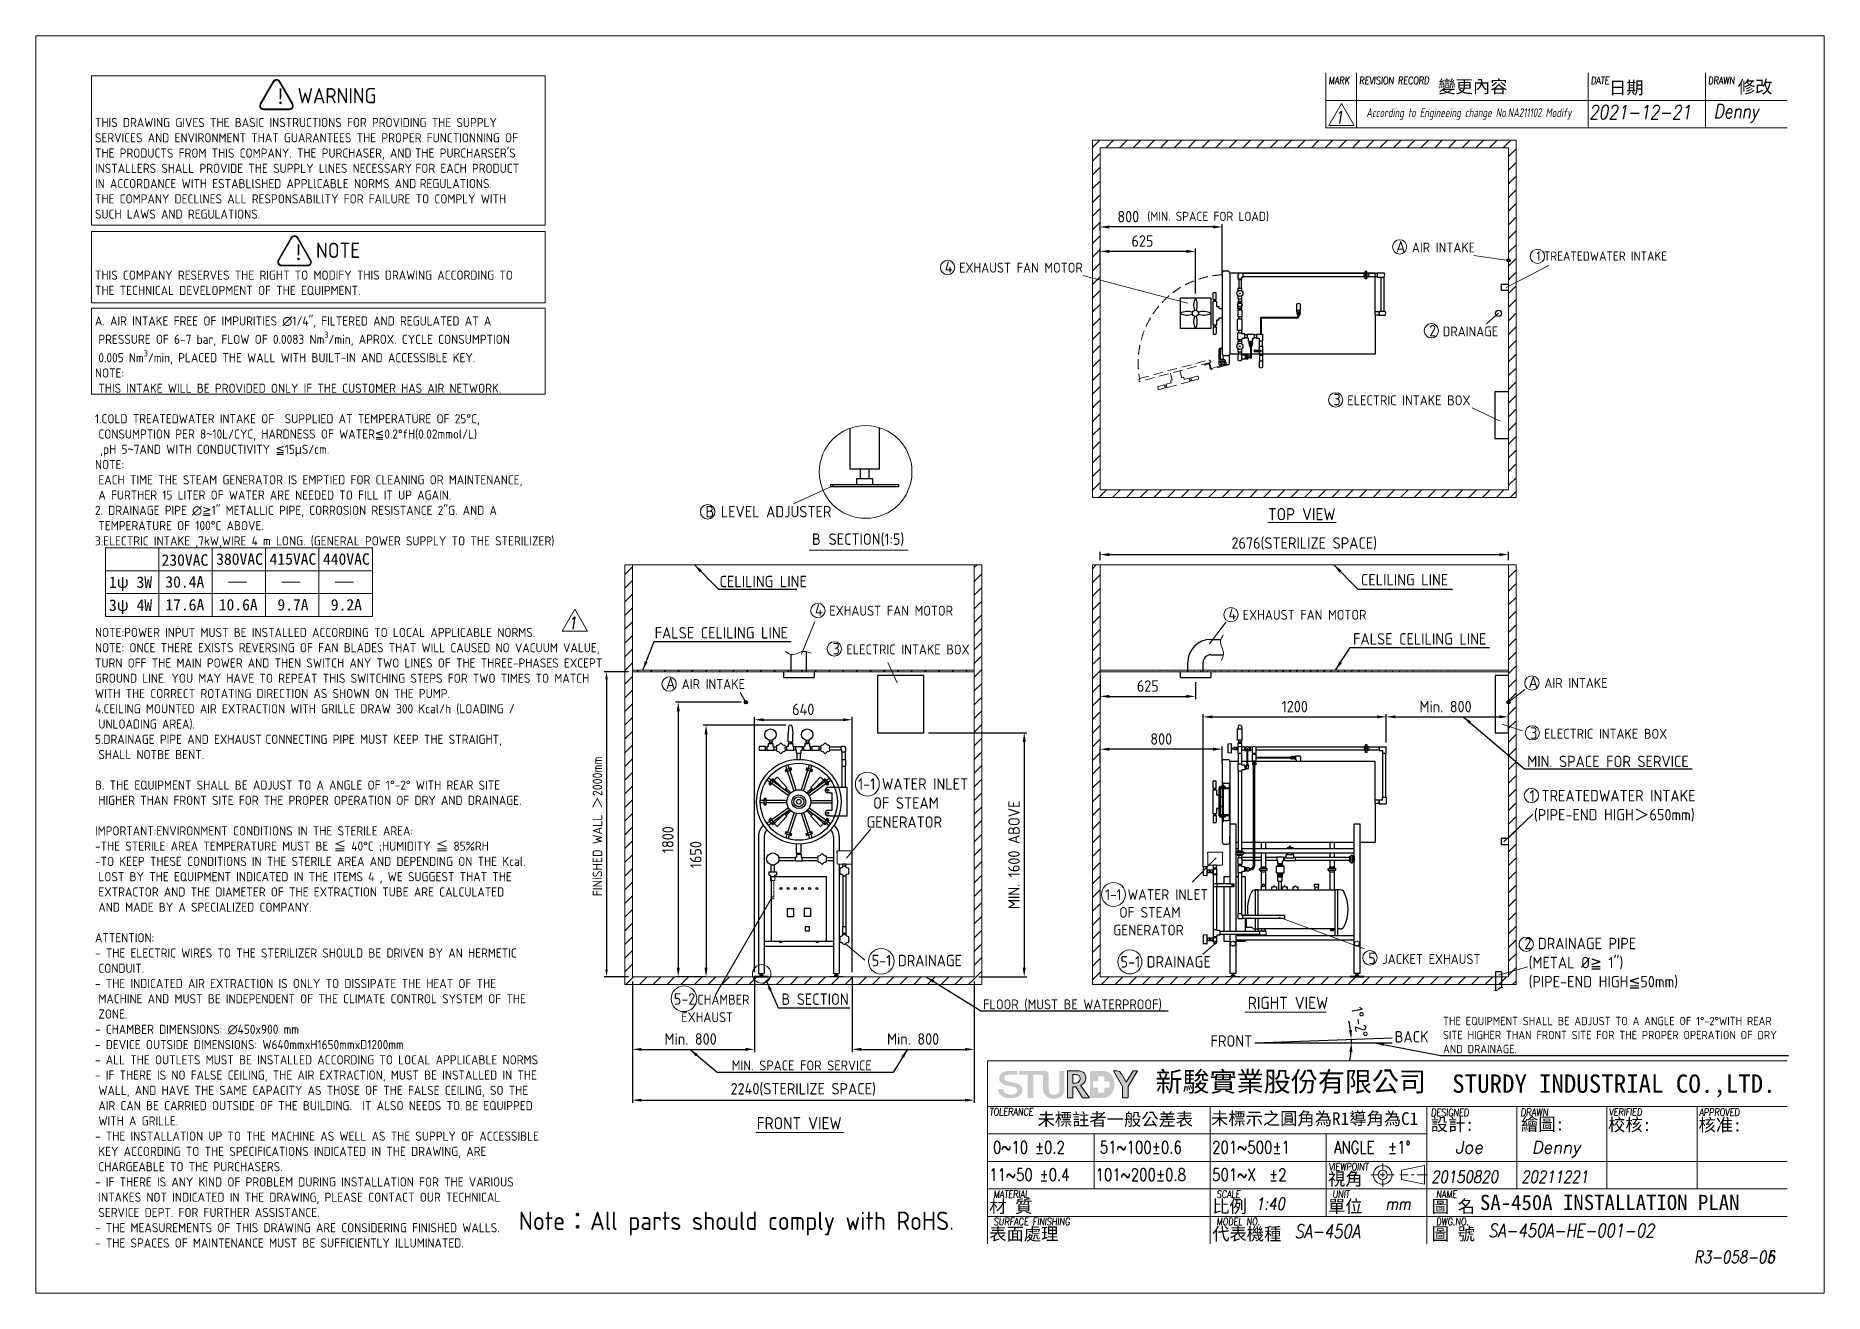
# Model space of a CAD drawing. Header units: millimetres. Extents: x 13007 to 24727, y 23 to 8263.
import ezdxf

# ---------------------------------------------------------------- set-up
doc = ezdxf.new("R2010")
doc.units = ezdxf.units.MM
doc.linetypes.add('DASHED2', pattern=[9.525, 6.35, -3.175])
doc.linetypes.add('HIDDEN', pattern=[9.525, 6.35, -3.175])
doc.layers.get('0').update_dxf_attribs({"lineweight": 25})
for name, color, linetype, lineweight in [('D', 3, 'Continuous', 13), ('F', 7, 'Continuous', 15), ('H', 2, 'HIDDEN', 15), ('S', 4, 'Continuous', 15), ('T', 4, 'Continuous', 15)]:
    doc.layers.add(name, color=color, linetype=linetype, lineweight=lineweight)
doc.styles.get("Standard").update_dxf_attribs({"font": 'KAIU.TTF'})
doc.styles.add('STU25', font='isocp2.shx')
doc.styles.add('Text', font='romans.shx', dxfattribs={"width": 0.8, "oblique": 10})
doc.dimstyles.new('STU25', dxfattribs={"dimscale": 30, "dimtxt": 2.5, "dimasz": 2, "dimexe": 0.6, "dimexo": 1, "dimgap": 1, "dimtad": 1, "dimdsep": 46, "dimtxsty": 'STU25', "dimcen": 2, "dimazin": 2, "dimtfac": 1, "dimtmove": 0, "dimatfit": 3, "dimfxl": 0, "dimtolj": 1, "dimtzin": 0, "dimarcsym": 0})
doc.dimstyles.new('STU25$7', dxfattribs={"dimscale": 30, "dimtxt": 2.5, "dimasz": 2, "dimexe": 1.25, "dimexo": 0.625, "dimgap": 1, "dimtad": 0, "dimdec": 4, "dimdsep": 46, "dimtxsty": 'STU25', "dimcen": 2.5, "dimazin": 2, "dimtfac": 1, "dimtdec": 4, "dimtmove": 0, "dimatfit": 3, "dimfxl": 0, "dimtolj": 1, "dimtzin": 0, "dimarcsym": 0})
pattern_1 = [(45, (233343.92, 21491.915), (-44.90128, 44.90128), [])]

msp = doc.modelspace()

# ---------------------------------------------------------------- texts
at = {"layer": 'D', "color": 4}
msp.add_text('SA-450A INSTALLATION PLAN', height=100, dxfattribs=at).set_placement((22470.543, 567.926))
at = {"layer": 'D', "color": 11, "attachment_point": 1, "style": 'STU25'}
for s, insert, char_height in [('WARNING', (14722.777, 7920.309), 100), ('{\\A1;}\\P{\\A1;\\f標楷體|b0|i0|c136|p65; }\\P{\\A1;\\Fisocp2.shx;THIS DRAWING GIVES THE BASIC INSTRUCTIONS FOR PROVIDING THE SUPPLY }\\P{\\A1;\\Fisocp2.shx;SERVICES AND ENVIRONMENT THAT GUARANTEES THE PROPER FUNCTIONNING OF }\\P{\\A1;\\Fisocp2.shx;THE PRODUCTS FROM THIS COMPANY. THE PURCHASER, AND}{\\A1;\\F???; }{\\A1;\\Fisocp2.shx;THE PURCHARSER\'S }\\P{\\A1;\\Fisocp2.shx;INSTALLERS SHALL PROVIDE THE SUPPLY LlNES NECESSARY}{\\A1;\\F???; }{\\A1;\\Fisocp2.shx;FOR EACH PRODUCT }\\P{\\A1;\\Fisocp2.shx;IN ACCORDANCE WITH ESTABLlSHED APPLlCABLE NORMS AND}{\\A1;\\F???; }{\\A1;\\Fisocp2.shx;REGULATIONS. }\\P{\\A1;\\Fisocp2.shx;THE COMPANY DECLlNES ALL RESPONSABILlTY FOR FAILURE TO COMPLY WITH }\\P{\\A1;\\Fisocp2.shx;SUCH LAWS AND REGULATIONS.}\\P{\\A1;\\Fisocp2.shx;}\\P{\\A1;\\Fisocp2.shx;}\\P{\\A1;\\Fisocp2.shx;}\\P{\\A1;\\Fisocp2.shx;THIS COMPANY RESERVES THE RIGHT TO MODIFY THIS DRAWING ACCORDING TO }\\P{\\A1;\\Fisocp2.shx;THE TECHNICAL DEVELOPMENT OF THE EQUIPMENT.}\\P{\\A1;\\Fisocp2.shx;}\\P{\\A1;\\Fisocp2.shx;A. AIR INTAKE FREE OF IMPURITIES ∅1/4"}{\\A1;\\fISOCP2|b0|i1|c0|p2;, }{\\A1;\\Fisocp2.shx;FILTERED AND REGULATED AT A }\\P{\\A1;\\F???; }{\\A1;\\Fisocp2.shx;PRESSURE OF 6-7 bar, FLOW OF 0.0083 Nm{\\A1;\\Fisocp2.shx;\\H0.70000x;\\S3^ ;}/min, APROX. CYCLE CONSUMPTION }\\P{\\A1;\\F???; }{\\A1;\\Fisocp2.shx;0.005 Nm{\\A1;\\Fisocp2.shx;\\H0.70000x;\\S3^ ;}/min, PLACED THE WALL WITH BUILT-IN AND ACCESSIBLE KEY.}\\P{\\A1;\\Fisocp2.shx;NOTE:}\\P{\\A1;\\F???; }{\\A1;\\Fisocp2.shx;THIS INTAKE WILL BE PROVIDED ONLY IF THE CUSTOMER HAS AIR NETWORK.}\\P{\\A1;\\Fisocp2.shx;}\\P{\\A1;\\Fisocp2.shx;1.COLD TREATEDWATER INTAKE OF  SUPPLIED AT TEMPERATURE OF 25°C, }\\P{\\A1;\\F????; }{\\A1;\\Fisocp2.shx;CONSUMPTION PER 8}{\\A1;\\f標楷體|b0|i0|c136|p65;~}{\\A1;\\Fisocp2.shx;10L/CYC, HARDNESS OF WATER}{\\A1;\\f新細明體|b0|i0|c136|p16;≦}{\\A1;\\Fisocp2.shx;0.2°fH(0.02mmol/L)}\\P{\\A1;\\Fisocp2.shx; ,pH 5}{\\A1;\\f標楷體|b0|i0|c136|p65;~}{\\A1;\\Fisocp2.shx;7AND WITH CONDUCTIVITY }{\\A1;\\f新細明體|b0|i0|c136|p16;≦}{\\A1;\\Fisocp2.shx;15}{\\A1;\\f新細明體|b0|i0|c136|p16;μ}{\\A1;\\Fisocp2.shx;S/cm.}\\P{\\A1;\\Fisocp2.shx;NOTE:}\\P{\\A1;\\F????; }{\\A1;\\Fisocp2.shx;EACH TIME THE STEAM GENERATOR IS EMPTIED FOR CLEANING OR MAINTENANCE, }\\P{\\A1;\\F????; }{\\A1;\\Fisocp2.shx;A FURTHER 15 LITER OF WATER ARE NEEDED TO FILL IT UP AGAIN.}\\P{\\A1;\\Fisocp2.shx;2. DRAINAGE PIPE ∅}{\\A1;\\f新細明體|b0|i0|c136|p16;≧}{\\A1;\\Fisocp2.shx;1" METALLIC PIPE, CORROSION RESISTANCE 2"G. AND A }\\P{\\A1;\\F???; }{\\A1;\\Fisocp2.shx;TEMPERATURE OF 100°C ABOVE.}\\P{\\A1;\\Fisocp2.shx;3.ELECTRIC INTAKE ,7kW,WIRE 4 m LONG. (GENERAL POWER SUPPLY TO THE STERILIZER)}\\P{\\A1;\\F????; }\\P{\\A1;\\F????;}\\P{\\A1;\\F????;}\\P{\\A1;\\F????;}\\P{\\A1;\\F????;}\\P{\\A1;\\Fisocp2.shx;NOTE:POWER INPUT MUST BE INSTALLED ACCORDING TO LOCAL APPLICABLE NORMS.}\\P{\\A1;NOTE: ONCE THERE EXISTS REVERSING OF FAN BLADES THAT WILL CAUSED NO VACUUM VALUE, }\\P{\\A1;TURN OFF THE MAIN POWER AND THEN SWITCH ANY TWO LINES OF THE THREE-PHASES EXCEPT }\\P{\\A1;GROUND LINE. YOU MAY HAVE TO REPEAT THIS SWITCHING STEPS FOR TWO TIMES TO MATCH }\\P{\\A1;WITH THE CORRECT ROTATING DIRECTION AS SHOWN ON THE PUMP. }\\P{\\A1;\\Fisocp2.shx;4.CEILING MOUNTED AIR EXTRACTION WITH GRILLE DRAW 300 Kcal/h (LOADING / }\\P{\\A1;\\F???; }{\\A1;\\Fisocp2.shx;UNLOADING AREA).}\\P{\\A1;\\Fisocp2.shx;5.DRAINAGE PIPE AND EXHAUST}{\\A1;\\F????; }{\\A1;\\Fisocp2.shx;CONNECTING PIPE MUST KEEP THE STRAIGHT,}\\P{\\A1;\\F????; }{\\A1;\\Fisocp2.shx;SHALL NOTBE BENT.}\\P{\\A1;\\Fisocp2.shx;}\\P{\\A1;\\Fisocp2.shx;B. THE EQUIPMENT SHALL BE ADJUST TO A ANGLE OF 1°-2° WITH REAR SITE }\\P{\\A1;\\F???; }{\\A1;\\Fisocp2.shx;HIGHER THAN FRONT SITE FOR THE PROPER OPERATION OF DRY AND DRAINAGE.}\\P{\\A1;\\Fisocp2.shx;}\\P{\\A1;\\Fisocp2.shx;IMPORTANT:ENVIRONMENT CONDITIONS IN THE STERILE AREA:}\\P{\\A1;\\Fisocp2.shx;-THE STERILE AREA TEMPERATURE MUST BE }{\\A1;\\f標楷體|b0|i0|c136|p65;≦}{\\A1;\\Fisocp2.shx; 40°C ;HUMIDITY }{\\A1;\\f標楷體|b0|i0|c136|p65;≦}{\\A1;\\Fisocp2.shx; 85%RH}\\P{\\A1;\\Fisocp2.shx;-TO KEEP THESE CONDITIONS IN THE STERILE AREA AND DEPENDING ON THE Kcal. }\\P{\\A1;\\F???; }{\\A1;\\Fisocp2.shx;LOST BY THE EQUIPMENT INDICATED IN THE ITEMS 4 , WE SUGGEST THAT THE }\\P{\\A1;\\F???; }{\\A1;\\Fisocp2.shx;EXTRACTOR AND THE DIAMETER OF THE EXTRACTION TUBE ARE CALCULATED }\\P{\\A1;\\F???; }{\\A1;\\Fisocp2.shx;AND MADE BY A SPECIALIZED COMPANY.}\\P{\\A1;\\Fisocp2.shx;}\\P{\\A1;\\Fisocp2.shx;ATTENTION:}\\P{\\A1;\\Fisocp2.shx;- THE ELECTRIC WIRES TO THE STERILIZER SHOULD BE DRIVEN BY AN HERMETIC }\\P{\\A1;\\F???; }{\\A1;\\Fisocp2.shx;CONDUIT.  }\\P{\\A1;\\Fisocp2.shx;- THE INDICATED AIR EXTRACTION IS ONLY TO DISSIPATE THE HEAT OF THE }\\P{\\A1;\\F???; }{\\A1;\\Fisocp2.shx;MACHINE AND MUST BE INDEPENDENT OF THE CLIMATE CONTROL SYSTEM OF THE }\\P{\\A1;\\F???; }{\\A1;\\Fisocp2.shx;ZONE.}\\P{\\A1;\\Fisocp2.shx;- CHAMBER DIMENSIONS: ∅450x900 mm}\\P{\\A1;\\Fisocp2.shx;- DEVICE OUTSIDE DIMENSIONS: W640mmxH1650mmxD1200mm}\\P{\\A1;\\Fisocp2.shx;- ALL THE OUTLETS MUST BE INSTALLED ACCORDING TO LOCAL APPLICABLE NORMS}\\P{\\A1;\\Fisocp2.shx;- IF THERE IS NO FALSE CEILING, THE AIR EXTRACTION, MUST BE INSTALLED IN THE }\\P{\\A1;\\F???; }{\\A1;\\Fisocp2.shx;WALL, AND HAVE THE SAME CAPACITY AS THOSE OF THE FALSE CEILING, SO THE }\\P{\\A1;\\F???; }{\\A1;\\Fisocp2.shx;AIR CAN BE CARRIED OUTSIDE OF THE BUILDING.  IT ALSO NEEDS TO BE EQUIPPED }\\P{\\A1;\\F???; }{\\A1;\\Fisocp2.shx;WITH A GRILLE.}\\P{\\A1;\\Fisocp2.shx;- THE INSTALLATION UP TO THE MACHINE AS WELL AS THE SUPPLY OF ACCESSIBLE }\\P{\\A1;\\F???; }{\\A1;\\Fisocp2.shx;KEY ACCORDING TO THE SPECIFICATIONS INDICATED IN THE DRAWING, ARE }\\P{\\A1;\\F???; }{\\A1;\\Fisocp2.shx;CHARGEABLE TO THE PURCHASERS. }\\P{\\A1;\\Fisocp2.shx;- IF THERE IS ANY KIND OF PROBLEM DURING INSTALLATION FOR THE VARIOUS }\\P{\\A1;\\F???; }{\\A1;\\Fisocp2.shx;INTAKES NOT INDICATED IN THE DRAWING, PLEASE CONTACT OUR TECHNICAL }\\P{\\A1;\\F???; }{\\A1;\\Fisocp2.shx;SERVICE DEPT. FOR FURTHER ASSISTANCE.}\\P{\\A1;\\Fisocp2.shx;- THE MEASUREMENTS OF THIS DRAWING ARE CONSIDERING FINISHED WALLS.}\\P{\\A1;\\Fisocp2.shx;- THE SPACES OF MAINTENANCE MUST BE SUFFICIENTLY ILLUMINATED.}', (13394.522, 7924.436), 59.999996), ('NOTE', (14842.875, 6906.902), 100), ('{\\f標楷體|b0|i0|c136|p65;230VAC}', (13830.853, 4865.304), 75), ('{\\f標楷體|b0|i0|c136|p65;380VAC}', (14188.736, 4871.49), 75), ('{\\f標楷體|b0|i0|c136|p65;415VAC}', (14538.736, 4871.49), 75), ('{\\f標楷體|b0|i0|c136|p65;440VAC}', (14888.736, 4871.49), 75), ('{\\f標楷體|b0|i0|c136|p65;1ψ 3W}', (13486.418, 4720.338), 75), ('{\\f標楷體|b0|i0|c136|p65;30.4A}', (13855.795, 4721.935), 75), ('{\\f標楷體|b0|i0|c136|p65;17.6A}', (13855.795, 4571.935), 75), ('{\\f標楷體|b0|i0|c136|p65;10.6A}', (14205.795, 4571.935), 75), ('{\\f標楷體|b0|i0|c136|p65;9.7A}', (14590.091, 4571.935), 75), ('{\\f標楷體|b0|i0|c136|p65;9.2A}', (14940.091, 4571.935), 75), ('{\\f標楷體|b0|i0|c136|p65;3ψ 4W}', (13486.418, 4569.265), 75), ('{\\C3;2 DRAINAGE PIPE\\P\\f????|b0|i0|c0|p54; \\Fisocp2.shx;(METAL %%c\\f新細明體|b0|i0|c136|p16;≧\\Fisocp2.shx; 1") \\P\\f????|b0|i0|c0|p16; \\Fisocp2.shx;(PIPE-END HIGH\\f新細明體|b0|i0|c136|p16;≦\\Fisocp2.shx;50mm)}', (22761.287, 2352.358), 75), ('{\\C3;5-1 DRAINAGE }', (18484.825, 2240.565), 75), ('{\\C3;5-1 DRAINAGE }', (20114.965, 2232.136), 75)]:
    msp.add_mtext(s, dxfattribs=dict(at, insert=insert, char_height=char_height))
at = {"layer": 'D', "color": 11, "attachment_point": 1}
for s, insert, char_height in [('{\\Fisocp2.shx;\\C3;(MIN. SPACE FOR LOAD)}', (20290.22, 7109.828), 60), ('{\\Fisocp2.shx;\\C3;A \\H0.8667x;AIR INTAKE}', (21920.869, 6917.928), 75), ('{\\Fisocp2.shx;\\C3;1\\f???|b0|i0|c0|p65; \\Fisocp2.shx;TREATEDWATER INTAKE\\P\\f???|b0|i0|c0|p65; }', (22839.992, 6849.277), 60), ('{\\Fisocp2.shx;\\C3;4 \\H0.8667x;EXHAUST FAN MOTOR}', (18963.858, 6785.795), 75), ('{\\Fisocp2.shx;\\C3;2 \\H0.8667x;DRAINAGE }', (22137.006, 6367.742), 75), ('{\\Fisocp2.shx;\\C3;3 \\H0.8667x;ELECTRIC INTAKE BOX}', (21510.835, 5916.764), 75), ('{\\Fisocp2.shx;\\C3;B LEVEL ADJUSTER}', (17395.053, 5182.222), 75), ('{\\Fisocp2.shx;TOP VIEW}', (21081.665, 5168.289), 80), ('{\\Fisocp2.shx;B} {\\Fisocp2.shx;SECTION(1:5)}', (18093.62, 5001.926), 75), ('{\\Fisocp2.shx;\\C3;CELILING LINE}', (17487.944, 4724.368), 75), ('{\\Fisocp2.shx;\\C3;CELILING LINE}', (21690.809, 4736.039), 75), ('{\\Fisocp2.shx;\\C3;4 \\H0.8667x;EXHAUST FAN MOTOR}', (18112.852, 4537.893), 75), ('{\\Fisocp2.shx;\\C3;4 \\H0.8667x;EXHAUST FAN MOTOR}', (20822.583, 4510.954), 75), ('{\\Fisocp2.shx;\\C3;FALSE CELILING LINE}', (17062.358, 4388.263), 75), ('{\\Fisocp2.shx;\\C3;FALSE CELILING LINE}', (21638.89, 4348.348), 75), ('{\\Fisocp2.shx;\\C3;3 \\H0.8667x;ELECTRIC INTAKE BOX}', (18228.455, 4283.926), 75), ('{\\Fisocp2.shx;\\C3;A \\H0.8667x;AIR INTAKE}', (17136.159, 4057.173), 75), ('{\\Fisocp2.shx;\\C3;A \\H0.8667x;AIR INTAKE}', (22789.16, 4064.356), 75), ('{\\Fisocp2.shx;\\C3;3 \\H0.8667x;ELECTRIC INTAKE BOX}', (22800.099, 3731.46), 75), ('{\\Fisocp2.shx;\\C3;MIN. SPACE FOR SERVICE}', (22780.526, 3545.32), 75), ('{\\Fisocp2.shx;\\C3;1-1 WATER INLET\\P \\f???|b0|i0|c0|p65;  \\Fisocp2.shx;OF STEAM \\P\\f???|b0|i0|c0|p65;  \\Fisocp2.shx;GENERATOR}', (18395.237, 3397.853), 75), ('{\\Fisocp2.shx;\\C3;1 TREATEDWATER INTAKE\\P\\f???|b0|i0|c0|p65; \\Fisocp2.shx;(PIPE-END HIGH\\f新細明體|b0|i0|c136|p16;＞\\Fisocp2.shx;650mm)}', (22796.518, 3320.836), 75), ('{\\Fisocp2.shx;\\C3;1-1 WATER INLET\\P \\f???|b0|i0|c0|p65;  \\Fisocp2.shx;OF STEAM \\P\\f???|b0|i0|c0|p65;  \\Fisocp2.shx;GENERATOR}', (20015.104, 2670.577), 70), ('{\\Fisocp2.shx;\\C3;5 \\H0.8667x;JACKET EXHAUST}', (21738.94, 2255.348), 75), ('{\\Fisocp2.shx;\\C3;5-2\\H0.24x; \\H3.611x;CHAMBER \\P\\f???|b0|i0|c0|p65;  \\Fisocp2.shx;EXHAUST}', (17188.088, 1989.224), 75), ('{\\Fisocp2.shx;\\C3;B SECTION}', (17893.076, 1987.491), 75), ('{\\Fisocp2.shx;\\C3;FLOOR (MUST BE WATERPROOF)}', (19214.661, 1948.363), 65), ('{\\Fisocp2.shx;RIGHT VIEW}', (20948.878, 1965.595), 80), ('{\\Fisocp2.shx;\\C3;THE EQUIPMENT SHALL BE ADJUST TO A ANGLE OF 1%%d-2%%dWITH REAR \\PSITE HIGHER THAN FRONT SITE FOR THE PROPER OPERATION OF DRY \\PAND DRAINAGE.}', (22228.533, 1834.082), 55), ('{\\Fisocp2.shx;\\C3;MIN. SPACE FOR SERVICE}', (17567.282, 1548.127), 65), ('{\\Fisocp2.shx;FRONT VIEW}', (17731.227, 1177.258), 80)]:
    msp.add_mtext(s, dxfattribs=dict(at, insert=insert, char_height=char_height))
at = {"layer": 'D', "linetype": 'Continuous', "char_height": 75, "width": 218.181, "attachment_point": 1}
for s, insert in [('{\\Fisocp2.shx;FRONT}', (20705.166, 1713.382)), ('{\\Fisocp2.shx;BACK}', (21911.671, 1740.882))]:
    msp.add_mtext(s, dxfattribs=dict(at, insert=insert))
at = {"layer": 'D', "color": 0, "insert": (16171.669, 557.55), "char_height": 120, "attachment_point": 1, "style": 'STU25'}
msp.add_mtext('Note{\\f標楷體|b0|i0|c136|p65;：}All parts should comply with RoHS.', dxfattribs=at)
at = {"layer": 'F', "color": 1, "lineweight": 15, "style": 'Text', "oblique": 5, "width": 0.8}
for s, p in [('MARK', (21478.522, 7946.113)), ('REVISION RECORD', (21678.522, 7946.113)), ('DATE', (23196.896, 7946.113)), ('DRAWN', (23965.422, 7946.113))]:
    msp.add_text(s, height=48, dxfattribs=at).set_placement(p)
at = {"layer": 'F', "lineweight": -3}
for s, p in [('變更內容', (22198.018, 7888.793)), ('日期', (23316.402, 7880.882)), ('修改', (24160.908, 7887.211))]:
    msp.add_text(s, height=83.0297, dxfattribs=at).set_placement(p)
at = {"layer": 'T', "lineweight": 20, "style": 'Text', "oblique": 10, "width": 0.8}
for s, height, p in [('1', 80, (21519.277, 7688.941)), ('2021-12-21', 92, (23185.243, 7715.486)), ('Denny', 92, (24002.271, 7723.75)), ('1', 80, (16495.62, 4375.125)), ('20150820', 80, (22150.772, 745.895)), ('20211221', 80, (22740.772, 745.895)), ('1:40', 80, (21000.859, 569.115)), ('mm', 80, (21851.184, 569.342)), ('SA-450A', 88, (21255.934, 384.58)), ('SA-450A-HE-001-02', 88, (22525.071, 390.174))]:
    msp.add_text(s, height=height, dxfattribs=at).set_placement(p)
at = {"layer": 'T', "lineweight": 20, "style": 'Text', "oblique": 10}
for s, p in [('Joe', (22308.389, 939.595)), ('Denny', (22810.66, 939.595))]:
    msp.add_text(s, height=80, dxfattribs=at).set_placement(p)
at = {"layer": 'T', "linetype": 'Continuous', "lineweight": 20, "attachment_point": 1, "style": 'Text'}
for s, insert, char_height in [('{\\Fisocp2.shx|c136;According to Engineeing change No.NA211102 Modify}', (21725.497, 7788.145), 58), ('R3-058-05', (23874.023, 300.36), 80), ('{R3-058-06}', (23874.023, 300.36), 80)]:
    msp.add_mtext(s, dxfattribs=dict(at, insert=insert, char_height=char_height))

# ---------------------------------------------------------------- blocks, each defined once
blk = doc.blocks.new('*D6')
at = {"layer": 'D', "color": 0, "lineweight": -2}
for p, q in [((16916, 2066), (16916, 1603)), ((17716, 2096), (17716, 1603)), ((16976, 1621), (17656, 1621))]:
    blk.add_line(p, q, dxfattribs=at)
at = {"layer": 'D', "color": 0}
for points in [[(16976, 1631), (16976, 1611), (16916, 1621)], [(17656, 1611), (17656, 1631), (17716, 1621)]]:
    blk.add_solid(points, dxfattribs=at)
at = {"layer": 'Defpoints', "color": 0}
for p in [(17716, 2126), (16916, 2096), (17716, 1621)]:
    blk.add_point(p, dxfattribs=at)
at = {"layer": 'D', "color": 0, "insert": (17298, 1689), "char_height": 75, "attachment_point": 5, "style": 'STU25'}
blk.add_mtext('\\A1;Min. 800', dxfattribs=at)
blk = doc.blocks.new('*D7')
at = {"layer": 'D', "color": 0, "lineweight": -2}
for p, q in [((18356, 2096), (18356, 1603)), ((19156, 2066), (19156, 1603)), ((18416, 1621), (19096, 1621))]:
    blk.add_line(p, q, dxfattribs=at)
at = {"layer": 'D', "color": 0}
for points in [[(18416, 1631), (18416, 1611), (18356, 1621)], [(19096, 1611), (19096, 1631), (19156, 1621)]]:
    blk.add_solid(points, dxfattribs=at)
at = {"layer": 'Defpoints', "color": 0}
for p in [(18356, 2126), (19156, 2096), (19156, 1621)]:
    blk.add_point(p, dxfattribs=at)
at = {"layer": 'D', "color": 0, "insert": (18756, 1689), "char_height": 75, "attachment_point": 5, "style": 'STU25'}
blk.add_mtext('\\A1;Min. 800', dxfattribs=at)
blk = doc.blocks.new('*D8')
at = {"layer": 'D', "color": 0, "linetype": 'Continuous', "lineweight": -2}
for start, end in [(7.4342, 12.8684), (0, 2), (349.1316, 354.5658)]:
    blk.add_arc((20995, 1665), 633, start, end, dxfattribs=at)
at = {"layer": 'D', "color": 0}
for points in [[(21612, 1746), (21632, 1747), (21627, 1687)], [(21635, 1604), (21615, 1605), (21628, 1665)]]:
    blk.add_solid(points, dxfattribs=at)
at = {"layer": 'Defpoints', "color": 0}
for p in [(20995, 1665), (20995, 1665), (21628, 1672), (21895, 1696), (21896, 1665)]:
    blk.add_point(p, dxfattribs=at)
at = {"layer": 'D', "color": 0, "insert": (21682, 1799), "char_height": 75, "attachment_point": 5, "rotation": 281.0583, "style": 'STU25'}
blk.add_mtext('1%%D-2%%D', dxfattribs=at)
blk = doc.blocks.new('*D9')
at = {"layer": 'D', "color": 0, "lineweight": -2}
for p, q in [((16891, 4096), (16732, 4096)), ((16747, 4046), (16747, 2146)), ((16891, 2096), (16732, 2096))]:
    blk.add_line(p, q, dxfattribs=at)
at = {"layer": 'D', "color": 0}
for points in [[(16755, 4046), (16739, 4046), (16747, 4096)], [(16739, 2146), (16755, 2146), (16747, 2096)]]:
    blk.add_solid(points, dxfattribs=at)
at = {"layer": 'Defpoints', "color": 0}
for p in [(16916, 4096), (16747, 2096), (16916, 2096)]:
    blk.add_point(p, dxfattribs=at)
at = {"layer": 'D', "color": 0, "insert": (16656, 2624), "char_height": 62.5, "attachment_point": 1, "rotation": 90, "style": 'STU25'}
blk.add_mtext('\\A1;FINISHED WALL {\\f標楷體|b0|i0|c136|p65;＞}2000mm', dxfattribs=at)
blk = doc.blocks.new('521245')
at = {"layer": 'D'}
h = blk.add_hatch(color=11, dxfattribs=at)
edge = h.paths.add_edge_path()
edge.add_line((-242347, -14323), (-242432, -14470))
edge.add_arc((-242410, -14483), 25, 150, 270)
edge.add_line((-242410, -14508), (-242240, -14508))
edge.add_arc((-242240, -14483), 25, 270, 390)
edge.add_line((-242218, -14470), (-242303, -14323))
edge.add_arc((-242325, -14335), 25, 30, 150)
edge = h.paths.add_edge_path(flags=16)
edge.add_arc((-242325, -14335), 20, 30, 150)
edge.add_line((-242342, -14325), (-242428, -14473))
edge.add_arc((-242410, -14483), 20, 150, 270)
edge.add_line((-242410, -14503), (-242240, -14503))
edge.add_arc((-242240, -14483), 20, 270, 390)
edge.add_line((-242222, -14473), (-242308, -14325))
at = {"layer": 'D', "color": 11}
for p, q in [((-242347, -14323), (-242432, -14470)), ((-242342, -14325), (-242428, -14473)), ((-242308, -14325), (-242222, -14473)), ((-242303, -14323), (-242218, -14470)), ((-242410, -14503), (-242240, -14503)), ((-242410, -14508), (-242240, -14508))]:
    blk.add_line(p, q, dxfattribs=at)
for centre, radius, start, end in [((-242325, -14335), 25, 30, 150), ((-242325, -14335), 20, 30, 150), ((-242410, -14483), 25, 150, 270), ((-242410, -14483), 20, 150, 270), ((-242240, -14483), 25, 270, 30), ((-242240, -14483), 20, 270, 30)]:
    blk.add_arc(centre, radius, start, end, dxfattribs=at)
at = {"layer": 'D', "color": 11, "insert": (-242333, -14370), "char_height": 100, "attachment_point": 1, "style": 'STU25'}
blk.add_mtext('{\\f標楷體|b0|i0|c136|p65;!}', dxfattribs=at)
blk = doc.blocks.new('541')
at = {"layer": 'D'}
h = blk.add_hatch(color=11, dxfattribs=at)
edge = h.paths.add_edge_path()
edge.add_line((-239711, -15364), (-239797, -15512))
edge.add_arc((-239775, -15524), 25, 150, 270)
edge.add_line((-239775, -15549), (-239604, -15549))
edge.add_arc((-239604, -15524), 25, 270, 390)
edge.add_line((-239583, -15512), (-239668, -15364))
edge.add_arc((-239690, -15376), 25, 30, 150)
edge = h.paths.add_edge_path(flags=16)
edge.add_arc((-239690, -15376), 20, 30, 150)
edge.add_line((-239707, -15366), (-239792, -15514))
edge.add_arc((-239775, -15524), 20, 150, 270)
edge.add_line((-239775, -15544), (-239604, -15544))
edge.add_arc((-239604, -15524), 20, 270, 390)
edge.add_line((-239587, -15514), (-239672, -15366))
at = {"layer": 'D', "color": 11}
for p, q in [((-239711, -15364), (-239797, -15512)), ((-239707, -15366), (-239792, -15514)), ((-239672, -15366), (-239587, -15514)), ((-239668, -15364), (-239583, -15512)), ((-239775, -15544), (-239604, -15544)), ((-239775, -15549), (-239604, -15549))]:
    blk.add_line(p, q, dxfattribs=at)
for centre, radius, start, end in [((-239690, -15376), 25, 30, 150), ((-239690, -15376), 20, 30, 150), ((-239775, -15524), 25, 150, 270), ((-239775, -15524), 20, 150, 270), ((-239604, -15524), 25, 270, 30), ((-239604, -15524), 20, 270, 30)]:
    blk.add_arc(centre, radius, start, end, dxfattribs=at)
at = {"layer": 'D', "color": 11, "insert": (-239698, -15411), "char_height": 100, "attachment_point": 1, "style": 'STU25'}
blk.add_mtext('{\\f標楷體|b0|i0|c136|p65;!}', dxfattribs=at)
blk = doc.blocks.new('*D10')
at = {"layer": 'D', "color": 0, "lineweight": -2}
for p, q in [((16916, 2066), (16916, 1270)), ((19156, 2066), (19156, 1270)), ((16976, 1288), (19096, 1288))]:
    blk.add_line(p, q, dxfattribs=at)
at = {"layer": 'D', "color": 0}
for points in [[(16976, 1298), (16976, 1278), (16916, 1288)], [(19096, 1278), (19096, 1298), (19156, 1288)]]:
    blk.add_solid(points, dxfattribs=at)
at = {"layer": 'Defpoints', "color": 0}
for p in [(16916, 2096), (19156, 2096), (19156, 1288)]:
    blk.add_point(p, dxfattribs=at)
at = {"layer": 'D', "color": 0, "insert": (18036, 1359), "char_height": 75, "attachment_point": 5, "style": 'STU25'}
blk.add_mtext('\\A1;{\\Fisocp2.shx;2240(STERILIZE SPACE)}', dxfattribs=at)
blk = doc.blocks.new('*D11')
at = {"layer": 'D', "color": 0, "lineweight": -2}
for p, q in [((19981, 4826), (19981, 4881)), ((20041, 4863), (22597, 4863)), ((22657, 4826), (22657, 4881))]:
    blk.add_line(p, q, dxfattribs=at)
at = {"layer": 'D', "color": 0}
for points in [[(20041, 4873), (20041, 4853), (19981, 4863)], [(22597, 4853), (22597, 4873), (22657, 4863)]]:
    blk.add_solid(points, dxfattribs=at)
at = {"layer": 'Defpoints', "color": 0}
for p in [(22657, 4863), (19981, 4796), (22657, 4796)]:
    blk.add_point(p, dxfattribs=at)
at = {"layer": 'D', "color": 0, "insert": (21319, 4935), "char_height": 75, "attachment_point": 5, "style": 'STU25'}
blk.add_mtext('\\A1;{\\Fisocp2.shx;2676(STERILIZE SPACE)}', dxfattribs=at)
blk = doc.blocks.new('*D12')
at = {"layer": 'D', "color": 0, "lineweight": -2}
for p, q in [((18857, 3696), (19502, 3696)), ((19484, 3636), (19484, 2156)), ((19186, 2096), (19502, 2096))]:
    blk.add_line(p, q, dxfattribs=at)
at = {"layer": 'D', "color": 0}
for points in [[(19494, 3636), (19474, 3636), (19484, 3696)], [(19474, 2156), (19494, 2156), (19484, 2096)]]:
    blk.add_solid(points, dxfattribs=at)
at = {"layer": 'Defpoints', "color": 0}
for p in [(18827, 3696), (19156, 2096), (19484, 2096)]:
    blk.add_point(p, dxfattribs=at)
at = {"layer": 'D', "color": 0, "insert": (19417, 2896), "char_height": 75, "attachment_point": 5, "rotation": 90, "style": 'STU25'}
blk.add_mtext('\\A1;{\\Fisocp2.shx;MIN. 1600 ABOVE}', dxfattribs=at)
blk = doc.blocks.new('*D13')
at = {"layer": 'D', "color": 0, "lineweight": -2}
for p, q in [((19981, 6986), (19981, 7028)), ((20721, 7010), (20041, 7010)), ((20781, 6691), (20781, 7028))]:
    blk.add_line(p, q, dxfattribs=at)
at = {"layer": 'D', "color": 0}
for points in [[(20041, 7020), (20041, 7000), (19981, 7010)], [(20721, 7000), (20721, 7020), (20781, 7010)]]:
    blk.add_solid(points, dxfattribs=at)
at = {"layer": 'Defpoints', "color": 0}
for p in [(19981, 7010), (19981, 6956), (20781, 6661)]:
    blk.add_point(p, dxfattribs=at)
at = {"layer": 'D', "color": 0, "insert": (20166, 7078), "char_height": 75, "attachment_point": 5, "style": 'STU25'}
blk.add_mtext('\\A1;800', dxfattribs=at)
blk = doc.blocks.new('*D14')
at = {"layer": 'D', "color": 0, "linetype": 'Continuous', "lineweight": -2}
for p, q in [((19981, 6770), (19981, 6868)), ((20546, 6850), (20041, 6850)), ((20606, 6574), (20606, 6868))]:
    blk.add_line(p, q, dxfattribs=at)
at = {"layer": 'D', "color": 0}
for points in [[(20041, 6860), (20041, 6840), (19981, 6850)], [(20546, 6840), (20546, 6860), (20606, 6850)]]:
    blk.add_solid(points, dxfattribs=at)
at = {"layer": 'Defpoints', "color": 0}
for p in [(19981, 6850), (19981, 6740), (20606, 6544)]:
    blk.add_point(p, dxfattribs=at)
at = {"layer": 'D', "color": 0, "insert": (20259, 6918), "char_height": 75, "attachment_point": 5, "style": 'STU25'}
blk.add_mtext('\\A1;625', dxfattribs=at)
blk = doc.blocks.new('*D15')
at = {"layer": 'D', "color": 0, "lineweight": -2}
for p, q in [((21857, 3632), (21857, 3818)), ((21917, 3800), (22597, 3800)), ((22657, 3690), (22657, 3818))]:
    blk.add_line(p, q, dxfattribs=at)
at = {"layer": 'D', "color": 0}
for points in [[(21917, 3810), (21917, 3790), (21857, 3800)], [(22597, 3790), (22597, 3810), (22657, 3800)]]:
    blk.add_solid(points, dxfattribs=at)
at = {"layer": 'Defpoints', "color": 0}
for p in [(22657, 3800), (22657, 3660), (21857, 3602)]:
    blk.add_point(p, dxfattribs=at)
at = {"layer": 'D', "color": 0, "insert": (22245, 3867), "char_height": 75, "attachment_point": 5, "style": 'STU25'}
blk.add_mtext('\\A1;{\\Fisocp2.shx;Min. 800}', dxfattribs=at)
blk = doc.blocks.new('*D16')
at = {"layer": 'D', "color": 0, "linetype": 'Continuous', "lineweight": -2}
for p, q in [((20657, 2816), (20657, 3818)), ((20717, 3800), (21797, 3800)), ((21857, 3632), (21857, 3818))]:
    blk.add_line(p, q, dxfattribs=at)
at = {"layer": 'D', "color": 0}
for points in [[(20717, 3810), (20717, 3790), (20657, 3800)], [(21797, 3790), (21797, 3810), (21857, 3800)]]:
    blk.add_solid(points, dxfattribs=at)
at = {"layer": 'Defpoints', "color": 0}
for p in [(21857, 3800), (21857, 3602), (20657, 2786)]:
    blk.add_point(p, dxfattribs=at)
at = {"layer": 'D', "color": 0, "insert": (21257, 3867), "char_height": 75, "attachment_point": 5, "style": 'STU25'}
blk.add_mtext('\\A1;{\\Fisocp2.shx;1200}', dxfattribs=at)
blk = doc.blocks.new('*D17')
at = {"layer": 'D', "color": 0, "lineweight": -2}
for p, q in [((19981, 3497), (19981, 3606)), ((20721, 3588), (20041, 3588)), ((20781, 3497), (20781, 3606))]:
    blk.add_line(p, q, dxfattribs=at)
at = {"layer": 'D', "color": 0}
for points in [[(20041, 3598), (20041, 3578), (19981, 3588)], [(20721, 3578), (20721, 3598), (20781, 3588)]]:
    blk.add_solid(points, dxfattribs=at)
at = {"layer": 'Defpoints', "color": 0}
for p in [(19981, 3588), (19981, 3467), (20781, 3467)]:
    blk.add_point(p, dxfattribs=at)
at = {"layer": 'D', "color": 0, "insert": (20382, 3655), "char_height": 75, "attachment_point": 5, "style": 'STU25'}
blk.add_mtext('\\A1;800', dxfattribs=at)
blk = doc.blocks.new('*D18')
at = {"layer": 'D', "color": 0, "linetype": 'Continuous', "lineweight": -2}
for p, q in [((19981, 4066), (19981, 3916)), ((20606, 4027), (20606, 3916)), ((20041, 3934), (20546, 3934))]:
    blk.add_line(p, q, dxfattribs=at)
at = {"layer": 'D', "color": 0}
for points in [[(20041, 3944), (20041, 3924), (19981, 3934)], [(20546, 3924), (20546, 3944), (20606, 3934)]]:
    blk.add_solid(points, dxfattribs=at)
at = {"layer": 'Defpoints', "color": 0}
for p in [(19981, 4096), (20606, 4057), (20606, 3934)]:
    blk.add_point(p, dxfattribs=at)
at = {"layer": 'D', "color": 0, "insert": (20294, 4002), "char_height": 75, "attachment_point": 5, "style": 'STU25'}
blk.add_mtext('\\A1;625', dxfattribs=at)
blk = doc.blocks.new('*D19')
at = {"layer": 'D', "color": 0, "lineweight": -2}
for p, q in [((17630, 3896), (17199, 3896)), ((17217, 3836), (17217, 2156)), ((17397, 2096), (17199, 2096))]:
    blk.add_line(p, q, dxfattribs=at)
at = {"layer": 'D', "color": 0}
for points in [[(17227, 3836), (17207, 3836), (17217, 3896)], [(17207, 2156), (17227, 2156), (17217, 2096)]]:
    blk.add_solid(points, dxfattribs=at)
at = {"layer": 'Defpoints', "color": 0}
for p in [(17660, 3896), (17217, 2096), (17427, 2096)]:
    blk.add_point(p, dxfattribs=at)
at = {"layer": 'D', "color": 0, "insert": (17149, 2995), "char_height": 75, "attachment_point": 5, "rotation": 90, "style": 'STU25'}
blk.add_mtext('\\A1;1800', dxfattribs=at)
blk = doc.blocks.new('*D20')
at = {"layer": 'D', "color": 0, "linetype": 'Continuous', "lineweight": -2}
for p, q in [((17716, 2126), (17716, 3799)), ((17776, 3781), (18296, 3781)), ((18356, 2126), (18356, 3799))]:
    blk.add_line(p, q, dxfattribs=at)
at = {"layer": 'D', "color": 0}
for points in [[(17776, 3791), (17776, 3771), (17716, 3781)], [(18296, 3771), (18296, 3791), (18356, 3781)]]:
    blk.add_solid(points, dxfattribs=at)
at = {"layer": 'Defpoints', "color": 0}
for p in [(18356, 3781), (17716, 2096), (18356, 2096)]:
    blk.add_point(p, dxfattribs=at)
at = {"layer": 'D', "color": 0, "insert": (18036, 3849), "char_height": 75, "attachment_point": 5, "style": 'STU25'}
blk.add_mtext('\\A1;640', dxfattribs=at)
blk = doc.blocks.new('*D21')
at = {"layer": 'D', "color": 0, "linetype": 'Continuous', "lineweight": -2}
for p, q in [((17922, 3746), (17381, 3746)), ((17399, 3686), (17399, 2156)), ((17397, 2096), (17381, 2096))]:
    blk.add_line(p, q, dxfattribs=at)
at = {"layer": 'D', "color": 0}
for points in [[(17409, 3686), (17389, 3686), (17399, 3746)], [(17389, 2156), (17409, 2156), (17399, 2096)]]:
    blk.add_solid(points, dxfattribs=at)
at = {"layer": 'Defpoints', "color": 0}
for p in [(17952, 3746), (17399, 2096), (17427, 2096)]:
    blk.add_point(p, dxfattribs=at)
at = {"layer": 'D', "color": 0, "insert": (17332, 2897), "char_height": 75, "attachment_point": 5, "rotation": 90, "style": 'STU25'}
blk.add_mtext('\\A1;{\\Fisocp2.shx;1650}', dxfattribs=at)
blk = doc.blocks.new('新駿LOGO')
at = {"layer": 'F'}
h = blk.add_hatch(color=256, dxfattribs=at)
edge = h.paths.add_edge_path()
edge.add_spline(control_points=[(-529.05, -442.14), (-529.05, -442.31), (-529.02, -442.45), (-528.95, -442.56), (-528.89, -442.68), (-528.8, -442.78), (-528.69, -442.85), (-528.57, -442.93), (-528.44, -442.98), (-528.29, -443.01), (-528.15, -443.05), (-527.99, -443.07), (-527.81, -443.07), (-527.62, -443.07), (-527.47, -443.05), (-527.33, -443.01), (-527.2, -442.97), (-527.09, -442.92), (-527.01, -442.86), (-526.93, -442.8), (-526.87, -442.73), (-526.83, -442.65), (-526.8, -442.57), (-526.78, -442.49), (-526.78, -442.41), (-526.78, -442.25), (-526.82, -442.13), (-526.91, -442.05), (-526.99, -441.97), (-527.08, -441.91), (-527.18, -441.88), (-527.36, -441.83), (-527.56, -441.77), (-527.79, -441.72), (-528.02, -441.67), (-528.3, -441.61), (-528.64, -441.53), (-528.85, -441.48), (-529.02, -441.41), (-529.16, -441.34), (-529.3, -441.26), (-529.41, -441.17), (-529.5, -441.07), (-529.58, -440.98), (-529.64, -440.87), (-529.67, -440.77), (-529.7, -440.66), (-529.72, -440.55), (-529.72, -440.43), (-529.72, -440.22), (-529.67, -440.03), (-529.57, -439.87), (-529.46, -439.71), (-529.33, -439.58), (-529.16, -439.47), (-528.99, -439.37), (-528.85, -439.31), (-528.64, -439.26), (-528.43, -439.21), (-528.13, -439.2), (-527.91, -439.2), (-527.66, -439.2), (-526.73, -439.2), (-526.73, -439.2), (-526.73, -439.2), (-526.73, -439.81), (-526.73, -439.81), (-526.73, -439.81), (-528.14, -439.8), (-528.28, -439.83), (-528.39, -439.85), (-528.48, -439.86), (-528.56, -439.9), (-528.65, -439.94), (-528.72, -440), (-528.78, -440.07), (-528.84, -440.14), (-528.87, -440.23), (-528.87, -440.34), (-528.87, -440.5), (-528.81, -440.62), (-528.7, -440.7), (-528.6, -440.79), (-528.46, -440.85), (-528.28, -440.9), (-528.27, -440.9), (-528.19, -440.92), (-528.07, -440.95), (-527.94, -440.98), (-527.8, -441.01), (-527.65, -441.05), (-527.49, -441.09), (-527.34, -441.12), (-527.19, -441.16), (-527.04, -441.19), (-526.94, -441.21), (-526.87, -441.23), (-526.71, -441.27), (-526.58, -441.34), (-526.46, -441.41), (-526.34, -441.49), (-526.24, -441.58), (-526.16, -441.67), (-526.08, -441.77), (-526.02, -441.88), (-525.98, -441.99), (-525.94, -442.1), (-525.92, -442.22), (-525.92, -442.33), (-525.92, -442.57), (-525.98, -442.78), (-526.09, -442.95), (-526.2, -443.12), (-526.35, -443.26), (-526.53, -443.37), (-526.71, -443.48), (-526.92, -443.55), (-527.15, -443.61), (-527.39, -443.66), (-527.62, -443.68), (-527.87, -443.68), (-528.14, -443.68), (-528.41, -443.65), (-528.65, -443.59), (-528.9, -443.53), (-529.11, -443.44), (-529.3, -443.31), (-529.48, -443.19), (-529.63, -443.03), (-529.74, -442.83), (-529.84, -442.64), (-529.9, -442.41), (-529.91, -442.14), (-529.91, -442.14), (-529.05, -442.14), (-529.05, -442.14)], knot_values=[0, 0, 0, 0, 1, 1, 1, 2, 2, 2, 3, 3, 3, 4, 4, 4, 5, 5, 5, 6, 6, 6, 7, 7, 7, 8, 8, 8, 9, 9, 9, 10, 10, 10, 11, 11, 11, 12, 12, 12, 13, 13, 13, 14, 14, 14, 15, 15, 15, 16, 16, 16, 17, 17, 17, 18, 18, 18, 19, 19, 19, 20, 20, 20, 21, 21, 21, 22, 22, 22, 23, 23, 23, 24, 24, 24, 25, 25, 25, 26, 26, 26, 27, 27, 27, 28, 28, 28, 29, 29, 29, 30, 30, 30, 31, 31, 31, 32, 32, 32, 33, 33, 33, 34, 34, 34, 35, 35, 35, 36, 36, 36, 37, 37, 37, 38, 38, 38, 39, 39, 39, 40, 40, 40, 41, 41, 41, 42, 42, 42, 43, 43, 43, 44, 44, 44, 45, 45, 45, 45], degree=3, periodic=0)
edge = h.paths.add_edge_path()
edge.add_spline(control_points=[(-522.53, -440.14), (-522.54, -440.04), (-522.57, -439.94), (-522.63, -439.9), (-522.77, -439.79), (-522.9, -439.81), (-522.9, -439.81), (-522.9, -439.81), (-523.02, -439.81), (-523.02, -439.81), (-523.02, -439.81), (-524.14, -439.81), (-524.14, -439.81), (-524.14, -439.81), (-524.14, -443.62), (-524.14, -443.62), (-524.14, -443.62), (-525.06, -443.62), (-525.06, -443.62), (-525.06, -443.62), (-525.06, -439.81), (-525.06, -439.81), (-525.06, -439.81), (-526.47, -439.81), (-526.47, -439.81), (-526.47, -439.81), (-526.47, -439.2), (-526.47, -439.2), (-526.47, -439.2), (-522.39, -439.2), (-522.39, -439.2)], knot_values=[5.578051, 5.578051, 5.578051, 5.578051, 6, 6, 6, 7, 7, 7, 8, 8, 8, 9, 9, 9, 10, 10, 10, 11, 11, 11, 12, 12, 12, 13, 13, 13, 14, 14, 14, 15, 15, 15, 15], degree=3, periodic=0)
edge.add_spline(control_points=[(-522.4, -439.2), (-522.31, -439.2), (-522.22, -439.2), (-522.22, -439.2), (-522.22, -439.2), (-521.96, -439.19), (-521.76, -439.41), (-521.58, -439.61), (-521.61, -439.85), (-521.61, -439.85), (-521.61, -439.85), (-521.61, -441.92), (-521.61, -441.92), (-521.61, -442.41), (-521.52, -442.73), (-521.36, -442.89), (-521.19, -443.05), (-520.97, -443.13), (-520.71, -443.13), (-520.45, -443.13), (-520.24, -443.05), (-520.09, -442.89), (-519.93, -442.74), (-519.86, -442.43), (-519.86, -441.98), (-519.86, -441.98), (-519.86, -439.2), (-519.86, -439.2), (-519.86, -439.2), (-519.05, -439.2), (-519.05, -439.2), (-519.05, -439.2), (-519.05, -441.92), (-519.05, -441.92), (-519.05, -442.43), (-519.12, -442.8), (-519.25, -443.02), (-519.38, -443.24), (-519.56, -443.42), (-519.8, -443.54), (-520.05, -443.67), (-520.35, -443.74), (-520.73, -443.74), (-521.09, -443.74), (-521.41, -443.68), (-521.67, -443.56), (-521.93, -443.44), (-522.14, -443.26), (-522.3, -443.03), (-522.45, -442.8), (-522.53, -442.42), (-522.53, -441.91), (-522.53, -441.91), (-522.53, -440.92), (-522.53, -440.14)], knot_values=[0.44538, 0.44538, 0.44538, 0.44538, 1, 1, 1, 2, 2, 2, 3, 3, 3, 4, 4, 4, 5, 5, 5, 6, 6, 6, 7, 7, 7, 8, 8, 8, 9, 9, 9, 10, 10, 10, 11, 11, 11, 12, 12, 12, 13, 13, 13, 14, 14, 14, 15, 15, 15, 16, 16, 16, 17, 17, 17, 17.603917, 17.603917, 17.603917, 17.603917], degree=3, periodic=0)
h = blk.add_hatch(color=256, dxfattribs=at)
edge = h.paths.add_edge_path()
edge.add_spline(control_points=[(-522.22, -439.2), (-522.22, -439.2), (-526.47, -439.2), (-526.47, -439.2)], knot_values=[14, 14, 14, 14, 15, 15, 15, 15], degree=3, periodic=0)
edge.add_spline(control_points=[(-526.47, -439.2), (-526.47, -439.2), (-526.47, -439.81), (-526.47, -439.81)], knot_values=[13, 13, 13, 13, 14, 14, 14, 14], degree=3, periodic=0)
edge.add_spline(control_points=[(-526.47, -439.81), (-526.47, -439.81), (-525.06, -439.81), (-525.06, -439.81)], knot_values=[12, 12, 12, 12, 13, 13, 13, 13], degree=3, periodic=0)
edge.add_spline(control_points=[(-525.06, -439.81), (-525.06, -439.81), (-525.06, -443.62), (-525.06, -443.62)], knot_values=[11, 11, 11, 11, 12, 12, 12, 12], degree=3, periodic=0)
edge.add_spline(control_points=[(-525.06, -443.62), (-525.06, -443.62), (-524.14, -443.62), (-524.14, -443.62)], knot_values=[10, 10, 10, 10, 11, 11, 11, 11], degree=3, periodic=0)
edge.add_spline(control_points=[(-524.14, -443.62), (-524.14, -443.62), (-524.14, -439.81), (-524.14, -439.81)], knot_values=[9, 9, 9, 9, 10, 10, 10, 10], degree=3, periodic=0)
edge.add_spline(control_points=[(-524.14, -439.81), (-524.14, -439.81), (-523.02, -439.81), (-523.02, -439.81)], knot_values=[8, 8, 8, 8, 9, 9, 9, 9], degree=3, periodic=0)
edge.add_spline(control_points=[(-523.02, -439.81), (-523.02, -439.81), (-522.9, -439.81), (-522.9, -439.81)], knot_values=[7, 7, 7, 7, 8, 8, 8, 8], degree=3, periodic=0)
edge.add_spline(control_points=[(-522.9, -439.81), (-522.9, -439.81), (-522.77, -439.79), (-522.63, -439.9)], knot_values=[6, 6, 6, 6, 7, 7, 7, 7], degree=3, periodic=0)
edge.add_spline(control_points=[(-522.63, -439.9), (-522.57, -439.94), (-522.54, -440.04), (-522.53, -440.14)], knot_values=[5.578051, 5.578051, 5.578051, 5.578051, 6, 6, 6, 6], degree=3, periodic=0)
edge.add_spline(control_points=[(-522.53, -440.14), (-522.53, -440.92), (-522.53, -441.91), (-522.53, -441.91)], knot_values=[17, 17, 17, 17, 17.603917, 17.603917, 17.603917, 17.603917], degree=3, periodic=0)
edge.add_spline(control_points=[(-522.53, -441.91), (-522.53, -442.42), (-522.45, -442.8), (-522.3, -443.03)], knot_values=[16, 16, 16, 16, 17, 17, 17, 17], degree=3, periodic=0)
edge.add_spline(control_points=[(-522.3, -443.03), (-522.14, -443.26), (-521.93, -443.44), (-521.67, -443.56)], knot_values=[15, 15, 15, 15, 16, 16, 16, 16], degree=3, periodic=0)
edge.add_spline(control_points=[(-521.67, -443.56), (-521.41, -443.68), (-521.09, -443.74), (-520.73, -443.74)], knot_values=[14, 14, 14, 14, 15, 15, 15, 15], degree=3, periodic=0)
edge.add_spline(control_points=[(-520.73, -443.74), (-520.35, -443.74), (-520.05, -443.67), (-519.8, -443.54)], knot_values=[13, 13, 13, 13, 14, 14, 14, 14], degree=3, periodic=0)
edge.add_spline(control_points=[(-519.8, -443.54), (-519.56, -443.42), (-519.38, -443.24), (-519.25, -443.02)], knot_values=[12, 12, 12, 12, 13, 13, 13, 13], degree=3, periodic=0)
edge.add_spline(control_points=[(-519.25, -443.02), (-519.12, -442.8), (-519.05, -442.43), (-519.05, -441.92)], knot_values=[11, 11, 11, 11, 12, 12, 12, 12], degree=3, periodic=0)
edge.add_spline(control_points=[(-519.05, -441.92), (-519.05, -441.92), (-519.05, -439.2), (-519.05, -439.2)], knot_values=[10, 10, 10, 10, 11, 11, 11, 11], degree=3, periodic=0)
edge.add_spline(control_points=[(-519.05, -439.2), (-519.05, -439.2), (-519.86, -439.2), (-519.86, -439.2)], knot_values=[9, 9, 9, 9, 10, 10, 10, 10], degree=3, periodic=0)
edge.add_spline(control_points=[(-519.86, -439.2), (-519.86, -439.2), (-519.86, -441.98), (-519.86, -441.98)], knot_values=[8, 8, 8, 8, 9, 9, 9, 9], degree=3, periodic=0)
edge.add_spline(control_points=[(-519.86, -441.98), (-519.86, -442.43), (-519.93, -442.74), (-520.09, -442.89)], knot_values=[7, 7, 7, 7, 8, 8, 8, 8], degree=3, periodic=0)
edge.add_spline(control_points=[(-520.09, -442.89), (-520.24, -443.05), (-520.45, -443.13), (-520.71, -443.13)], knot_values=[6, 6, 6, 6, 7, 7, 7, 7], degree=3, periodic=0)
edge.add_spline(control_points=[(-520.71, -443.13), (-520.97, -443.13), (-521.19, -443.05), (-521.36, -442.89)], knot_values=[5, 5, 5, 5, 6, 6, 6, 6], degree=3, periodic=0)
edge.add_spline(control_points=[(-521.36, -442.89), (-521.52, -442.73), (-521.61, -442.41), (-521.61, -441.92)], knot_values=[4, 4, 4, 4, 5, 5, 5, 5], degree=3, periodic=0)
edge.add_spline(control_points=[(-521.61, -441.92), (-521.61, -441.92), (-521.61, -439.85), (-521.61, -439.85)], knot_values=[3, 3, 3, 3, 4, 4, 4, 4], degree=3, periodic=0)
edge.add_spline(control_points=[(-521.61, -439.85), (-521.61, -439.85), (-521.58, -439.61), (-521.76, -439.41)], knot_values=[2, 2, 2, 2, 3, 3, 3, 3], degree=3, periodic=0)
edge.add_spline(control_points=[(-521.76, -439.41), (-521.96, -439.19), (-522.22, -439.2), (-522.22, -439.2)], knot_values=[1, 1, 1, 1, 2, 2, 2, 2], degree=3, periodic=0)
h = blk.add_hatch(color=256, dxfattribs=at)
edge = h.paths.add_edge_path()
edge.add_spline(control_points=[(-518.54, -443.62), (-518.54, -443.62), (-518.54, -439.2), (-518.54, -439.2), (-518.54, -439.2), (-516.88, -439.2), (-516.88, -439.2), (-516.55, -439.2), (-516.29, -439.25), (-516.11, -439.33), (-515.93, -439.41), (-515.79, -439.54), (-515.69, -439.72), (-515.59, -439.89), (-515.54, -440.08), (-515.54, -440.3), (-515.54, -440.56), (-515.61, -440.8), (-515.76, -441.03), (-515.91, -441.26), (-516.12, -441.44), (-516.39, -441.56), (-516.39, -441.56), (-514.95, -443.62), (-514.95, -443.62), (-514.95, -443.62), (-516.07, -443.62), (-516.07, -443.62), (-516.07, -443.62), (-517.17, -441.81), (-517.17, -441.81), (-517.17, -441.81), (-517.67, -441.81), (-517.67, -441.81), (-517.67, -441.81), (-517.67, -443.62), (-517.67, -443.62), (-517.67, -443.62), (-518.54, -443.62), (-518.54, -443.62)], knot_values=[0, 0, 0, 0, 1, 1, 1, 2, 2, 2, 3, 3, 3, 4, 4, 4, 5, 5, 5, 6, 6, 6, 7, 7, 7, 8, 8, 8, 9, 9, 9, 10, 10, 10, 11, 11, 11, 12, 12, 12, 13, 13, 13, 13], degree=3, periodic=0)
edge = h.paths.add_edge_path(flags=16)
edge.add_spline(control_points=[(-517.67, -441.21), (-517.67, -441.21), (-517.46, -441.21), (-517.46, -441.21), (-517.08, -441.21), (-516.82, -441.13), (-516.68, -440.96), (-516.53, -440.8), (-516.46, -440.61), (-516.46, -440.4), (-516.46, -440.22), (-516.52, -440.08), (-516.63, -439.97), (-516.75, -439.86), (-516.99, -439.81), (-517.35, -439.81), (-517.35, -439.81), (-517.67, -439.81), (-517.67, -439.81), (-517.67, -439.81), (-517.67, -441.21), (-517.67, -441.21)], knot_values=[0, 0, 0, 0, 1, 1, 1, 2, 2, 2, 3, 3, 3, 4, 4, 4, 5, 5, 5, 6, 6, 6, 7, 7, 7, 7], degree=3, periodic=0)
h = blk.add_hatch(color=256, dxfattribs=at)
edge = h.paths.add_edge_path()
edge.add_spline(control_points=[(-514.87, -439.2), (-514.87, -439.2), (-514.87, -443.62), (-514.87, -443.62)], knot_values=[0, 0, 0, 0, 1, 1, 1, 1], degree=3, periodic=0)
edge.add_spline(control_points=[(-514.87, -443.62), (-514.87, -443.62), (-513.05, -443.62), (-513.05, -443.62)], knot_values=[8, 8, 8, 8, 9, 9, 9, 9], degree=3, periodic=0)
edge.add_spline(control_points=[(-513.05, -443.62), (-512.51, -443.62), (-512.09, -443.52), (-511.79, -443.32)], knot_values=[7, 7, 7, 7, 8, 8, 8, 8], degree=3, periodic=0)
edge.add_spline(control_points=[(-511.79, -443.32), (-511.48, -443.12), (-511.25, -442.85), (-511.09, -442.5)], knot_values=[6, 6, 6, 6, 7, 7, 7, 7], degree=3, periodic=0)
edge.add_spline(control_points=[(-511.09, -442.5), (-510.93, -442.15), (-510.85, -441.76), (-510.85, -441.32)], knot_values=[5, 5, 5, 5, 6, 6, 6, 6], degree=3, periodic=0)
edge.add_spline(control_points=[(-510.85, -441.32), (-510.85, -440.87), (-510.93, -440.49), (-511.1, -440.17)], knot_values=[4, 4, 4, 4, 5, 5, 5, 5], degree=3, periodic=0)
edge.add_spline(control_points=[(-511.1, -440.17), (-511.27, -439.85), (-511.49, -439.61), (-511.78, -439.45)], knot_values=[3, 3, 3, 3, 4, 4, 4, 4], degree=3, periodic=0)
edge.add_spline(control_points=[(-511.78, -439.45), (-512.06, -439.29), (-512.46, -439.2), (-512.97, -439.2)], knot_values=[2, 2, 2, 2, 3, 3, 3, 3], degree=3, periodic=0)
edge.add_spline(control_points=[(-512.97, -439.2), (-512.97, -439.2), (-514.87, -439.2), (-514.87, -439.2)], knot_values=[1, 1, 1, 1, 2, 2, 2, 2], degree=3, periodic=0)
h.paths.add_polyline_path([(-514.34, -441.95), (-513.51, -441.95), (-513.51, -442.77), (-512.48, -442.77), (-512.48, -441.95), (-511.64, -441.95), (-511.64, -440.92), (-512.48, -440.92), (-512.48, -440.07), (-513.51, -440.07), (-513.51, -440.92), (-514.34, -440.92)], flags=16)
h = blk.add_hatch(color=256, dxfattribs=at)
edge = h.paths.add_edge_path()
edge.add_spline(control_points=[(-509.51, -443.62), (-509.51, -443.62), (-509.51, -441.77), (-509.51, -441.77), (-509.51, -441.77), (-511, -439.2), (-511, -439.2), (-511, -439.2), (-510.64, -439.2), (-510.64, -439.2), (-510.64, -439.2), (-510.3, -439.19), (-510.04, -439.32), (-509.79, -439.45), (-509.71, -439.68), (-509.71, -439.68), (-509.71, -439.68), (-508.9, -441.07), (-508.9, -441.07), (-508.9, -441.07), (-507.78, -439.2), (-507.78, -439.2), (-507.78, -439.2), (-507.05, -439.2), (-507.05, -439.2), (-507.05, -439.2), (-508.59, -441.77), (-508.59, -441.77), (-508.59, -441.77), (-508.59, -443.62), (-508.59, -443.62), (-508.59, -443.62), (-509.51, -443.62), (-509.51, -443.62)], knot_values=[0, 0, 0, 0, 1, 1, 1, 2, 2, 2, 3, 3, 3, 4, 4, 4, 5, 5, 5, 6, 6, 6, 7, 7, 7, 8, 8, 8, 9, 9, 9, 10, 10, 10, 11, 11, 11, 11], degree=3, periodic=0)
at = {"layer": 'F', "lineweight": 0}
for points, knots in [([(-518.54, -443.62), (-518.54, -443.62), (-518.54, -439.2), (-518.54, -439.2), (-518.54, -439.2), (-516.88, -439.2), (-516.88, -439.2), (-516.55, -439.2), (-516.29, -439.25), (-516.11, -439.33), (-515.93, -439.41), (-515.79, -439.54), (-515.69, -439.72), (-515.59, -439.89), (-515.54, -440.08), (-515.54, -440.3), (-515.54, -440.56), (-515.61, -440.8), (-515.76, -441.03), (-515.91, -441.26), (-516.12, -441.44), (-516.39, -441.56), (-516.39, -441.56), (-514.95, -443.62), (-514.95, -443.62), (-514.95, -443.62), (-516.07, -443.62), (-516.07, -443.62), (-516.07, -443.62), (-517.17, -441.81), (-517.17, -441.81), (-517.17, -441.81), (-517.67, -441.81), (-517.67, -441.81), (-517.67, -441.81), (-517.67, -443.62), (-517.67, -443.62), (-517.67, -443.62), (-518.54, -443.62), (-518.54, -443.62)], [0, 0, 0, 0, 1, 1, 1, 2, 2, 2, 3, 3, 3, 4, 4, 4, 5, 5, 5, 6, 6, 6, 7, 7, 7, 8, 8, 8, 9, 9, 9, 10, 10, 10, 11, 11, 11, 12, 12, 12, 13, 13, 13, 13]), ([(-509.51, -443.62), (-509.51, -443.62), (-509.51, -441.77), (-509.51, -441.77), (-509.51, -441.77), (-511, -439.2), (-511, -439.2), (-511, -439.2), (-510.64, -439.2), (-510.64, -439.2), (-510.64, -439.2), (-510.3, -439.19), (-510.04, -439.32), (-509.79, -439.45), (-509.71, -439.68), (-509.71, -439.68), (-509.71, -439.68), (-508.9, -441.07), (-508.9, -441.07), (-508.9, -441.07), (-507.78, -439.2), (-507.78, -439.2), (-507.78, -439.2), (-507.05, -439.2), (-507.05, -439.2), (-507.05, -439.2), (-508.59, -441.77), (-508.59, -441.77), (-508.59, -441.77), (-508.59, -443.62), (-508.59, -443.62), (-508.59, -443.62), (-509.51, -443.62), (-509.51, -443.62)], [0, 0, 0, 0, 1, 1, 1, 2, 2, 2, 3, 3, 3, 4, 4, 4, 5, 5, 5, 6, 6, 6, 7, 7, 7, 8, 8, 8, 9, 9, 9, 10, 10, 10, 11, 11, 11, 11]), ([(-517.67, -441.21), (-517.67, -441.21), (-517.46, -441.21), (-517.46, -441.21), (-517.08, -441.21), (-516.82, -441.13), (-516.68, -440.96), (-516.53, -440.8), (-516.46, -440.61), (-516.46, -440.4), (-516.46, -440.22), (-516.52, -440.08), (-516.63, -439.97), (-516.75, -439.86), (-516.99, -439.81), (-517.35, -439.81), (-517.35, -439.81), (-517.67, -439.81), (-517.67, -439.81), (-517.67, -439.81), (-517.67, -441.21), (-517.67, -441.21)], [0, 0, 0, 0, 1, 1, 1, 2, 2, 2, 3, 3, 3, 4, 4, 4, 5, 5, 5, 6, 6, 6, 7, 7, 7, 7])]:
    blk.add_open_spline(points, degree=3, knots=knots, dxfattribs=at)
at = {"attachment_point": 1, "style": 'STU25'}
for s, insert, char_height in [('{\\f標楷體|b0|i0|c136|p65;新駿實業股份有限公司}', (-504.12, -439.33), 3.25), ('{\\f標楷體|b0|i0|c136|p65;STURDY\\H0.9667x; \\H1.034x;INDUSTRIAL CO.,LTD.}', (-455.51, -439.78), 3)]:
    blk.add_mtext(s, dxfattribs=dict(at, insert=insert, char_height=char_height))
blk = doc.blocks.new('H421')
at = {"layer": 'F', "color": 7}
for p, q in [((155.91, 38.09), (286.91, 38.09)), ((211.36, 38.09), (286.91, 38.09)), ((155.91, 30.59), (286.91, 30.59)), ((192.41, 30.59), (192.41, 17.09)), ((242.66, 30.59), (242.66, 17.09)), ((257.41, 30.59), (257.41, 17.09)), ((272.16, 30.59), (272.16, 17.09)), ((155.91, 26.09), (227.91, 26.09)), ((155.91, 8.09), (155.91, 24.09)), ((173.41, 26.09), (173.41, 17.09)), ((211.41, 26.09), (211.41, 17.09)), ((155.91, 21.59), (286.91, 21.59)), ((214.91, 21.59), (286.91, 21.59)), ((227.91, 21.59), (286.91, 21.59)), ((155.91, 17.09), (286.91, 17.09)), ((211.41, 17.09), (211.41, 12.59)), ((227.91, 17.09), (227.91, 8.09)), ((286.91, 12.59), (155.91, 12.59))]:
    blk.add_line(p, q, dxfattribs=at)
at = {"layer": 'F'}
for p, q in [((155.91, 38.09), (155.91, 17.09)), ((227.91, 30.59), (227.91, 17.09)), ((155.91, 24.09), (155.91, 16.09)), ((155.91, 17.09), (155.91, 8.09)), ((192.41, 17.09), (192.41, 8.09))]:
    blk.add_line(p, q, dxfattribs=at)
at = {"layer": 'F', "color": 0}
for p, q in [((220.66, 21.32), (220.66, 20.14)), ((223.77, 20.14), (227.5, 20.92)), ((227.5, 20.92), (227.5, 17.84)), ((218.72, 19.38), (219.89, 19.38)), ((220.27, 19.38), (221.04, 19.38)), ((220.66, 19.77), (220.66, 19)), ((220.66, 18.62), (220.66, 17.45)), ((221.42, 19.38), (222.57, 19.38)), ((223.49, 19.38), (224.81, 19.38)), ((223.77, 20.14), (223.77, 18.62)), ((223.77, 18.62), (227.5, 17.84)), ((225.34, 19.38), (225.81, 19.38)), ((226.31, 19.38), (228.03, 19.38))]:
    blk.add_line(p, q, dxfattribs=at)
for radius in [1.54, 0.762]:
    blk.add_circle((220.66, 19.38), radius, dxfattribs=at)
blk.add_blockref('新駿LOGO', (687.56, 475.62))
at = {"layer": 'F', "color": 1, "lineweight": 15, "style": 'Text', "oblique": 5, "width": 0.8}
for s, height, p in [('TOLERANCE', 1.2, (156.23, 29.13)), ('DESIGNED', 1.2, (228.57, 29.01)), ('DRAWN', 1.245, (243.23, 29.03)), ('VERIFIED', 1.2, (257.72, 29.09)), ('APPROVED', 1.2, (272.5, 29.06)), ('VIEWPOINT', 1.2, (211.83, 20.13)), ('MATERIAL', 1.2, (156.92, 15.63)), ('SCALE', 1.2, (193.44, 15.63)), ('UNIT', 1.2, (212.42, 15.63)), ('NAME', 1.2, (229.41, 15.63)), ('SURFACE FINISHING', 1.2, (156.92, 11.13)), ('MODEL NO.', 1.2, (193.44, 11.13)), ('DWG.NO.', 1.2, (229.41, 11.13))]:
    blk.add_text(s, height=height, dxfattribs=at).set_placement(p)
at = {"layer": 'F', "lineweight": -3}
for s, height, p in [('未標註者一般公差表', 2.076, (164.12, 27.45)), ('未標示之圓角為R1導角為C1', 2.0757, (192.54, 27.58)), ('設計:', 2.076, (228.54, 26.61)), ('繪圖:', 2.076, (243.32, 26.66)), ('校核:', 2.076, (257.59, 26.57)), ('核准:', 2.076, (272.41, 26.52)), ('視角', 2.076, (211.71, 17.69)), ('材 質', 2.076, (156.21, 13.19)), ('比例', 2.076, (192.73, 13.19)), ('單位', 2.076, (211.71, 13.19)), ('圖 名', 2.076, (228.7, 13.19)), ('表面處理', 2.076, (156.21, 8.69)), ('代表機種', 2.076, (192.73, 8.69)), ('圖 號', 2.076, (228.7, 8.69))]:
    blk.add_text(s, height=height, dxfattribs=at).set_placement(p)
at = {"layer": 'F', "lineweight": 20, "style": 'Text', "width": 0.8}
for s, p in [('0~10 ±0.2', (156.82, 22.91)), ('51~100±0.6', (174.32, 22.91)), ('201~500±1', (192.72, 22.91)), ('ANGLE  ±1%%D', (212.68, 22.91)), ('11~50 ±0.4', (156.2, 18.41)), ('101~200±0.8', (173.63, 18.41)), ('501~X  ±2', (192.72, 18.41))]:
    blk.add_text(s, height=2, dxfattribs=at).set_placement(p)

# ---------------------------------------------------------------- dimensions: what is measured, and where the dimension line sits
at = {"layer": 'D'}
for base, p1, p2, picture, middle in [((19981.213, 7010.308), (20781.217, 6661.012), (19981.213, 6956.179), '*D13', (20165.87, 7010.308)), ((19981.213, 3587.791), (20781.213, 3467.167), (19981.213, 3467.167), '*D17', (20381.588, 3587.791))]:
    dim = msp.add_linear_dim(base=base, p1=p1, p2=p2, dimstyle='STU25', dxfattribs=at)
    dim.commit()
    dim.dimension.update_dxf_attribs({"geometry": picture, "text_midpoint": middle, "dimtype": 160})
at = {"layer": 'D', "linetype": 'Continuous'}
dim = msp.add_linear_dim(base=(19981.213, 6850.392), p1=(20606.213, 6544.311), p2=(19981.213, 6739.811), dimstyle='STU25', dxfattribs=at)
dim.commit()
dim.dimension.update_dxf_attribs({"geometry": '*D14', "text_midpoint": (20258.955, 6850.392), "dimtype": 160})
at = {"layer": 'D'}
dim = msp.add_linear_dim(base=(22656.963, 4863.495), p1=(19981.213, 4796.038), p2=(22656.963, 4796.038), text='{\\Fisocp2.shx;<>(STERILIZE SPACE)}', dimstyle='STU25', override={"dimdec": 0}, dxfattribs=at)
dim.commit()
dim.dimension.update_dxf_attribs({"geometry": '*D11', "text_midpoint": (21319.088, 4934.745)})
dim = msp.add_linear_dim(base=(16746.895, 2096.038), p1=(16916.492, 4096.038), p2=(16916.492, 2096.038), angle=90, text='FINISHED WALL {\\f標楷體|b0|i0|c136|p65;＞}<>mm', dimstyle='STU25', override={"dimscale": 25}, dxfattribs=at)
dim.commit()
dim.dimension.update_dxf_attribs({"geometry": '*D9', "text_midpoint": (16746.895, 3096.038), "dimtype": 160})
at = {"layer": 'D', "linetype": 'Continuous'}
for base, p1, p2, picture, middle in [((20606.213, 3934.082), (19981.213, 4096.038), (20606.213, 4056.895), '*D18', (20293.713, 4001.582)), ((18356.492, 3781.185), (17716.492, 2096.038), (18356.492, 2096.038), '*D20', (18036.492, 3848.685))]:
    dim = msp.add_linear_dim(base=base, p1=p1, p2=p2, dimstyle='STU25', dxfattribs=at)
    dim.commit()
    dim.dimension.update_dxf_attribs({"geometry": picture, "text_midpoint": middle})
at = {"layer": 'D'}
dim = msp.add_linear_dim(base=(17216.527, 2096.038), p1=(17659.862, 3896.038), p2=(17426.632, 2096.038), angle=90, dimstyle='STU25', dxfattribs=at)
dim.commit()
dim.dimension.update_dxf_attribs({"geometry": '*D19', "text_midpoint": (17216.527, 2995.433), "dimtype": 160})
at = {"layer": 'D', "linetype": 'Continuous'}
dim = msp.add_linear_dim(base=(21856.963, 3799.68), p1=(20656.963, 2785.581), p2=(21856.963, 3601.538), text='{\\Fisocp2.shx;<>}', dimstyle='STU25', dxfattribs=at)
dim.commit()
dim.dimension.update_dxf_attribs({"geometry": '*D16', "text_midpoint": (21256.685, 3799.68), "dimtype": 160})
at = {"layer": 'D'}
for base, p1, p2, text, picture, middle in [((22656.963, 3799.68), (21856.963, 3601.538), (22656.963, 3659.503), '{\\Fisocp2.shx;Min. <>}', '*D15', (22244.898, 3799.68)), ((17716.492, 1621.464), (16916.492, 2096.038), (17716.492, 2126.038), 'Min. <>', '*D6', (17298.161, 1621.464)), ((19156.492, 1287.907), (16916.492, 2096.038), (19156.492, 2096.038), '{\\Fisocp2.shx;<>(STERILIZE SPACE)}', '*D10', (18036.492, 1287.907))]:
    dim = msp.add_linear_dim(base=base, p1=p1, p2=p2, text=text, dimstyle='STU25', dxfattribs=at)
    dim.commit()
    dim.dimension.update_dxf_attribs({"geometry": picture, "text_midpoint": middle, "dimtype": 160})
at = {"layer": 'D', "linetype": 'Continuous'}
dim = msp.add_linear_dim(base=(17399.217, 2096.038), p1=(17951.992, 3746.038), p2=(17426.632, 2096.038), angle=90, text='{\\Fisocp2.shx;<>}', dimstyle='STU25', dxfattribs=at)
dim.commit()
dim.dimension.update_dxf_attribs({"geometry": '*D21', "text_midpoint": (17399.217, 2896.709), "dimtype": 160})
at = {"layer": 'D'}
dim = msp.add_linear_dim(base=(19484.293, 2096.038), p1=(18826.638, 3696.038), p2=(19156.492, 2096.038), angle=90, text='{\\Fisocp2.shx;MIN. <> ABOVE}', dimstyle='STU25', dxfattribs=at)
dim.commit()
dim.dimension.update_dxf_attribs({"geometry": '*D12', "text_midpoint": (19416.793, 2896.038)})
dim = msp.add_linear_dim(base=(19156.492, 1621.464), p1=(18356.492, 2126.038), p2=(19156.492, 2096.038), text='Min. <>', dimstyle='STU25', dxfattribs=at)
dim.commit()
dim.dimension.update_dxf_attribs({"geometry": '*D7', "text_midpoint": (18756.492, 1688.964)})
at = {"layer": 'D', "linetype": 'Continuous'}
dim = msp.add_angular_dim_2l(base=(21627.613, 1672.07), line1=((20994.809, 1664.707), (21895.809, 1664.707)), line2=((20994.809, 1664.707), (21895.26, 1696.151)), text='1%%D-2%%D', dimstyle='STU25', override={"dimtxsty": 'STU25'}, dxfattribs=at)
dim.commit()
dim.dimension.update_dxf_attribs({"geometry": '*D8', "text_midpoint": (21615.906, 1786.092), "dimtype": 162})

# ---------------------------------------------------------------- hatches: boundary and pattern name
for points in [[(22667.724, 6791.442, 1), (22646.202, 6791.442, 1)], [(17670.623, 3896.038, 1), (17649.101, 3896.038, 1)], [(22667.724, 3896.038, 1), (22646.202, 3896.038, 1)]]:
    msp.add_hatch(color=256).paths.add_polyline_path(points)
at = {"layer": 'H', "linetype": 'HIDDEN', "ltscale": 5}
h = msp.add_hatch(dxfattribs=at)
h.set_pattern_fill('ANSI31', color=256, scale=20, style=0)
h.set_pattern_definition(pattern_1)
h.paths.add_polyline_path([(19931.213, 5238.311), (19931.213, 7578.311), (22706.963, 7578.311), (22706.963, 5238.311)])
h.paths.add_polyline_path([(19981.213, 5288.311), (19981.213, 7528.311), (22656.963, 7528.311), (22656.963, 5288.311)], flags=16)
h = msp.add_hatch(dxfattribs=at)
h.set_pattern_fill('ANSI31', color=256, scale=20, style=0)
h.set_pattern_definition([(45, (23338.31, 11563.71), (-44.90128, 44.90128), [])])
h.paths.add_polyline_path([(16866.492, 4796.038), (16866.492, 2046.038), (19206.492, 2046.038), (19206.492, 4796.038), (19156.492, 4796.038), (19156.492, 2096.038), (16916.492, 2096.038), (16916.492, 4796.038)])
h = msp.add_hatch(dxfattribs=at)
h.set_pattern_fill('ANSI31', color=256, scale=20, style=0)
h.set_pattern_definition([(45, (254275.51, 22152.004), (-44.90128, 44.90128), [])])
h.paths.add_polyline_path([(19931.213, 4796.038), (19931.213, 2046.038), (22706.963, 2046.038), (22706.963, 4796.038), (22656.963, 4796.038), (22656.963, 2096.038), (19981.213, 2096.038), (19981.213, 4796.038)])
h = msp.add_hatch(dxfattribs=at)
h.set_pattern_fill('ANSI31', color=256, scale=20, style=0)
h.set_pattern_definition(pattern_1)
h.paths.add_polyline_path([(19156.492, 4106.038), (16916.492, 4106.038), (16916.492, 4096.038), (19156.492, 4096.038)])
at = {"layer": 'H'}
h = msp.add_hatch(dxfattribs=at)
h.set_pattern_fill('ANSI31', color=256, scale=10, style=0)
h.set_pattern_definition([(45, (253994.693, 21612.33), (-22.4506403, 22.4506403), [])])
edge = h.paths.add_edge_path()
edge.add_line((22656.963, 4106.038), (19981.963, 4106.038))
edge.add_line((22656.963, 4096.038), (19981.963, 4096.038))

# ---------------------------------------------------------------- linework, layer by layer
for p, q in [((20781.217, 6696.811), (20781.217, 6709.811)), ((20781.217, 6696.811), (20781.217, 6178.811)), ((20793.217, 6721.811), (20819.217, 6721.811)), ((20831.217, 6709.311), (20831.217, 6563.311)), ((20831.217, 6560.311), (20831.217, 6285.811)), ((21269.713, 6454.993), (21269.713, 6449.993)), ((21269.713, 6454.993), (21292.713, 6454.993)), ((21269.713, 6449.993), (21292.713, 6449.993)), ((21271.213, 6464.597), (21291.213, 6464.597)), ((21271.213, 6454.993), (21271.213, 6464.597)), ((21272.713, 6449.993), (21272.713, 6446.071)), ((21272.713, 6446.071), (21289.713, 6446.071)), ((21276.713, 6446.071), (21276.713, 6442.15)), ((21285.713, 6446.071), (21285.713, 6442.15)), ((21289.713, 6449.993), (21289.713, 6446.071)), ((21292.213, 6454.993), (21292.213, 6464.597)), ((21292.713, 6454.993), (21292.713, 6449.993)), ((21809.139, 6454.311), (21783.966, 6454.311)), ((20882.307, 6331.811), (20882.307, 6406.811)), ((20912.307, 6406.811), (20882.307, 6406.811)), ((20912.307, 6331.811), (20882.307, 6331.811)), ((20912.307, 6331.811), (20912.307, 6406.811)), ((21033.045, 6418.167), (21033.045, 6306.62)), ((21033.045, 6418.167), (21276.213, 6418.167)), ((21037.045, 6414.167), (21037.045, 6306.62)), ((21037.045, 6414.167), (21276.213, 6414.167)), ((21271.1, 6442.15), (21271.1, 6438.228)), ((21271.1, 6442.15), (21291.472, 6442.15)), ((21271.1, 6438.228), (21291.472, 6438.228)), ((21274.1, 6434.306), (21274.1, 6430.384)), ((21274.1, 6434.306), (21288.472, 6434.306)), ((21274.1, 6430.384), (21288.472, 6430.384)), ((21276.713, 6438.228), (21276.713, 6434.306)), ((21279.213, 6421.167), (21279.213, 6430.384)), ((21283.213, 6421.167), (21283.213, 6430.384)), ((21285.713, 6438.228), (21285.713, 6434.306)), ((21288.472, 6434.306), (21288.472, 6430.384)), ((21291.472, 6442.15), (21291.472, 6438.228)), ((21783.966, 6434.311), (21809.139, 6434.311)), ((20831.217, 6282.811), (20831.217, 6179.311)), ((20956.696, 6252.017), (20979.696, 6252.017)), ((20956.696, 6252.017), (20956.696, 6247.017)), ((20956.696, 6247.017), (20979.696, 6247.017)), ((20957.696, 6252.017), (20957.696, 6261.62)), ((20957.696, 6261.62), (20977.696, 6261.62)), ((20958.083, 6239.173), (20958.083, 6235.251)), ((20958.083, 6239.173), (20978.455, 6239.173)), ((20958.083, 6235.251), (20978.455, 6235.251)), ((20959.696, 6247.017), (20959.696, 6243.095)), ((20959.696, 6243.095), (20976.696, 6243.095)), ((20961.083, 6231.329), (20961.083, 6227.407)), ((20961.083, 6231.329), (20975.455, 6231.329)), ((20961.083, 6227.407), (20975.455, 6227.407)), ((20963.696, 6243.095), (20963.696, 6239.173)), ((20963.696, 6235.251), (20963.696, 6231.329)), ((20966.269, 6227.407), (20966.269, 6157.6)), ((20970.269, 6227.407), (20970.269, 6157.6)), ((20972.696, 6243.095), (20972.696, 6239.173)), ((20972.696, 6235.251), (20972.696, 6231.329)), ((20975.455, 6231.329), (20975.455, 6227.407)), ((20976.696, 6247.017), (20976.696, 6243.095)), ((20978.455, 6239.173), (20978.455, 6235.251)), ((20978.696, 6252.017), (20978.696, 6261.62)), ((20979.696, 6252.017), (20979.696, 6247.017)), ((21005.584, 6306.62), (21005.584, 6281.62)), ((21005.584, 6304.12), (21005.584, 6284.12)), ((20771.217, 6122.847), (20771.217, 6125.847)), ((20771.217, 6122.347), (20771.217, 6125.847)), ((20786.217, 6166.811), (20786.217, 6146.847)), ((20786.217, 6166.811), (20826.217, 6166.811)), ((20786.217, 6146.847), (20786.217, 6144.421)), ((20820.217, 6106.847), (20787.217, 6106.847)), ((20793.217, 6166.811), (20819.217, 6166.811)), ((20826.217, 6166.811), (20826.217, 6112.847)), ((20826.217, 6146.847), (20826.217, 6112.847)), ((20934.189, 6169.1), (20942.735, 6169.1)), ((20934.189, 6146.1), (20942.735, 6146.1)), ((20942.735, 6170.1), (20951.133, 6170.1)), ((20942.735, 6145.1), (20951.133, 6145.1)), ((20965.316, 6162.833), (20951.133, 6162.833)), ((20965.316, 6152.367), (20951.133, 6152.367)), ((20994.601, 6203.302), (21022.651, 6203.302)), ((20994.601, 6193.331), (21022.651, 6193.331)), ((21022.651, 6203.302), (21035.151, 6201.761)), ((21022.651, 6193.331), (21035.151, 6194.872)), ((20882.303, 3647.956), (20882.303, 3721.038)), ((20882.303, 3721.038), (20912.303, 3721.038)), ((20912.303, 3647.956), (20882.303, 3647.956)), ((20912.303, 3647.956), (20912.303, 3721.038)), ((20793.213, 3521.038), (20819.213, 3521.038)), ((20884.803, 3626.598), (20909.803, 3626.598)), ((20887.303, 3491.038), (20887.303, 3561.038)), ((20887.303, 3561.038), (20907.303, 3561.038)), ((20907.303, 3561.038), (20907.303, 3491.038)), ((21263.713, 3543.538), (21288.713, 3543.538)), ((21263.713, 3518.538), (21268.713, 3518.538)), ((21268.713, 3508.538), (21268.713, 3518.538)), ((21293.713, 3538.538), (21293.713, 3508.538)), ((21293.713, 3526.538), (21293.713, 3508.538)), ((17917.491, 3451.037), (17920.272, 3442.477)), ((17918.775, 3453.557), (17954.916, 3465.3)), ((17929.237, 3456.956), (17921.357, 3481.208)), ((17922.793, 3441.193), (17958.933, 3452.936)), ((17971.727, 3326.186), (17933.254, 3444.592)), ((17944.454, 3461.9), (17936.574, 3486.152)), ((17986.944, 3331.13), (17948.471, 3449.537)), ((17960.217, 3455.456), (17957.436, 3464.015)), ((18027.041, 3331.13), (18065.513, 3449.537)), ((18042.258, 3326.186), (18080.73, 3444.592)), ((18056.549, 3464.015), (18053.768, 3455.456)), ((18055.052, 3452.936), (18091.192, 3441.193)), ((18059.069, 3465.3), (18095.209, 3453.557)), ((18069.531, 3461.9), (18077.411, 3486.152)), ((18084.748, 3456.956), (18092.628, 3481.208)), ((18093.712, 3442.477), (18096.493, 3451.037)), ((20781.213, 3496.038), (20781.213, 3509.038)), ((20781.213, 3496.038), (20781.213, 3347.574)), ((20831.213, 3509.038), (20831.213, 3468.538)), ((20831.213, 3488.538), (20831.213, 2998.538)), ((20887.303, 2922.548), (20887.303, 3446.038)), ((20907.303, 3446.038), (20907.303, 2922.548)), ((17818.643, 3370.493), (17798.013, 3385.482)), ((17828.048, 3383.438), (17807.418, 3398.426)), ((17812.178, 3361.594), (17834.513, 3392.337)), ((17812.62, 3358.801), (17819.901, 3353.511)), ((17822.695, 3353.953), (17845.031, 3384.696)), ((17929.883, 3289.673), (17829.16, 3362.852)), ((17844.588, 3387.489), (17837.307, 3392.779)), ((17939.288, 3302.617), (17838.565, 3375.797)), ((17939.334, 3283.837), (17929.883, 3289.673)), ((17947.759, 3295.432), (17939.288, 3302.617)), ((17975.943, 3315.909), (17971.727, 3326.186)), ((17989.574, 3320.338), (17986.944, 3331.13)), ((18024.411, 3320.338), (18027.041, 3331.13)), ((18038.042, 3315.909), (18042.258, 3326.186)), ((18066.226, 3295.432), (18074.697, 3302.617)), ((18074.65, 3283.837), (18084.102, 3289.673)), ((18074.697, 3302.617), (18175.42, 3375.797)), ((18084.102, 3289.673), (18184.824, 3362.852)), ((18168.954, 3384.696), (18191.29, 3353.953)), ((18176.678, 3392.779), (18169.396, 3387.489)), ((18179.471, 3392.337), (18201.807, 3361.594)), ((18182.759, 3311.038), (18182.759, 3326.038)), ((18185.937, 3383.438), (18206.567, 3398.426)), ((18212.759, 3301.038), (18192.759, 3301.038)), ((18194.083, 3353.511), (18201.365, 3358.801)), ((18195.341, 3370.493), (18215.971, 3385.482)), ((20781.213, 3337.538), (20781.213, 3334.538)), ((20781.213, 3328.538), (20781.213, 3158.538)), ((20786.213, 3360.747), (20786.213, 3347.574)), ((20791.213, 3365.747), (20821.213, 3365.747)), ((20826.213, 3360.747), (20826.213, 3126.329)), ((17779.992, 3251.538), (17754.492, 3251.538)), ((17779.992, 3235.538), (17754.492, 3235.538)), ((17779.992, 3224.538), (17779.992, 3262.538)), ((17790.992, 3264.538), (17781.992, 3264.538)), ((17781.992, 3222.538), (17790.992, 3222.538)), ((17792.992, 3224.538), (17792.992, 3262.538)), ((17917.492, 3251.538), (17792.992, 3251.538)), ((17917.492, 3235.538), (17792.992, 3235.538)), ((17929.883, 3197.404), (17829.16, 3124.224)), ((17939.288, 3184.459), (17838.565, 3111.28)), ((17928.569, 3250.705), (17917.492, 3251.538)), ((17928.569, 3236.372), (17917.492, 3235.538)), ((17939.334, 3203.24), (17929.883, 3197.404)), ((17947.759, 3191.645), (17939.288, 3184.459)), ((17975.943, 3171.168), (17971.727, 3160.891)), ((17989.574, 3166.739), (17986.944, 3155.947)), ((18024.411, 3166.739), (18027.041, 3155.947)), ((18038.042, 3171.168), (18042.258, 3160.891)), ((18066.226, 3191.645), (18074.697, 3184.459)), ((18074.65, 3203.24), (18084.102, 3197.404)), ((18074.697, 3184.459), (18175.42, 3111.28)), ((18084.102, 3197.404), (18184.824, 3124.224)), ((18085.416, 3250.705), (18096.492, 3251.538)), ((18085.416, 3236.372), (18096.492, 3235.538)), ((18096.492, 3251.538), (18223.759, 3251.538)), ((18096.492, 3235.538), (18223.759, 3235.538)), ((18182.759, 3161.038), (18182.759, 3176.038)), ((18212.759, 3186.038), (18192.759, 3186.038)), ((21809.266, 3253.538), (21783.962, 3253.538)), ((21783.962, 3233.538), (21809.266, 3233.538)), ((21809.266, 3233.538), (21809.266, 3253.538)), ((17818.643, 3116.583), (17798.013, 3101.595)), ((17828.048, 3103.639), (17807.418, 3088.65)), ((17834.513, 3094.74), (17812.178, 3125.482)), ((17819.901, 3133.566), (17812.62, 3128.276)), ((17845.031, 3102.381), (17822.695, 3133.124)), ((17837.307, 3094.297), (17844.588, 3099.587)), ((17971.727, 3160.891), (17933.254, 3042.484)), ((17986.944, 3155.947), (17948.471, 3037.54)), ((18027.041, 3155.947), (18065.513, 3037.54)), ((18042.258, 3160.891), (18080.73, 3042.484)), ((18191.29, 3133.124), (18168.954, 3102.381)), ((18169.396, 3099.587), (18176.678, 3094.297)), ((18201.807, 3125.482), (18179.471, 3094.74)), ((18185.937, 3103.639), (18206.567, 3088.65)), ((18212.759, 3151.038), (18192.759, 3151.038)), ((18201.365, 3128.276), (18194.083, 3133.566)), ((18195.341, 3116.583), (18215.971, 3101.595)), ((20781.213, 3152.538), (20781.213, 3149.538)), ((20781.213, 3143.538), (20781.213, 2991.038)), ((20791.213, 3121.329), (20821.213, 3121.329)), ((17920.272, 3044.6), (17917.491, 3036.04)), ((17954.916, 3021.777), (17918.775, 3033.52)), ((17929.237, 3030.121), (17921.357, 3005.869)), ((17958.933, 3034.141), (17922.793, 3045.884)), ((17944.454, 3025.176), (17936.574, 3000.924)), ((17957.436, 3023.061), (17960.217, 3031.621)), ((18053.768, 3031.621), (18056.549, 3023.061)), ((18091.192, 3045.884), (18055.052, 3034.141)), ((18095.209, 3033.52), (18059.069, 3021.777)), ((18069.531, 3025.176), (18077.411, 3000.924)), ((18084.748, 3030.121), (18092.628, 3005.869)), ((18096.493, 3036.04), (18093.712, 3044.6)), ((20781.213, 2991.038), (20781.213, 2978.038)), ((20793.213, 2966.038), (20819.213, 2966.038)), ((20831.213, 2978.038), (20831.213, 3018.538)), ((21038.213, 2937.91), (21038.213, 2978.538)), ((21064.213, 2978.538), (21064.213, 2937.91)), ((21488.213, 2937.91), (21488.213, 2978.538)), ((21514.213, 2978.538), (21514.213, 2937.91)), ((18305.333, 2835.548), (18295.183, 2835.548)), ((18315.483, 2835.548), (18305.333, 2835.548)), ((20734.433, 2827.087), (20724.283, 2827.087)), ((20744.583, 2827.087), (20734.433, 2827.087)), ((20872.303, 2912.548), (20922.303, 2912.548)), ((20872.303, 2902.548), (20922.303, 2902.548)), ((20880.303, 2922.548), (20914.303, 2922.548)), ((20880.303, 2892.548), (20914.303, 2892.548)), ((21034.213, 2815.208), (21068.213, 2815.208)), ((21038.213, 2815.208), (21038.213, 2905.91)), ((21064.213, 2815.208), (21038.213, 2815.208)), ((21064.213, 2905.91), (21064.213, 2815.208)), ((21136.604, 2821.038), (21186.604, 2821.038)), ((21144.604, 2831.038), (21178.604, 2831.038)), ((21174.604, 2831.038), (21148.604, 2831.038)), ((21151.604, 2831.038), (21151.604, 2836.038)), ((21171.604, 2836.038), (21171.604, 2831.038)), ((21484.213, 2815.208), (21518.213, 2815.208)), ((21488.213, 2878.538), (21488.213, 2905.91)), ((21488.213, 2815.208), (21488.213, 2858.538)), ((21514.213, 2815.208), (21488.213, 2815.208)), ((21514.213, 2815.208), (21488.213, 2815.208)), ((21514.213, 2905.91), (21514.213, 2878.538)), ((21514.213, 2858.538), (21514.213, 2815.208)), ((21615.16, 2885.538), (21615.16, 2851.538)), ((21625.16, 2893.538), (21625.16, 2843.538)), ((21635.16, 2893.538), (21635.16, 2843.538)), ((21645.16, 2885.538), (21645.16, 2851.538)), ((17809.776, 2783.538), (17809.776, 2763.323)), ((17809.776, 2783.538), (17860.338, 2783.538)), ((17809.776, 2763.323), (17821.153, 2763.323)), ((17821.153, 2763.323), (17821.153, 2726.683)), ((17821.153, 2726.683), (17825.742, 2726.683)), ((17825.742, 2752.41), (17825.742, 2329.91)), ((18188.242, 2752.41), (17825.742, 2752.41)), ((17848.962, 2752.41), (17848.962, 2763.323)), ((17860.338, 2763.323), (17848.962, 2763.323)), ((17860.338, 2783.538), (17860.338, 2763.323)), ((18188.242, 2329.91), (18188.242, 2752.41)), ((20724.283, 2811.007), (20724.283, 2809.603)), ((20724.433, 2705.248), (20724.433, 2775.865)), ((20744.433, 2775.865), (20744.433, 2705.248)), ((20744.583, 2809.603), (20744.583, 2811.007)), ((20887.303, 2511.474), (20887.303, 2780.048)), ((20907.303, 2780.048), (20907.303, 2511.474)), ((21026.213, 2805.208), (21076.213, 2805.208)), ((21026.213, 2795.208), (21076.213, 2795.208)), ((21034.213, 2785.208), (21068.213, 2785.208)), ((21038.213, 2667.208), (21038.213, 2785.208)), ((21064.213, 2785.208), (21064.213, 2667.208)), ((21136.604, 2778.263), (21186.604, 2778.263)), ((21144.604, 2768.263), (21178.604, 2768.263)), ((21149.354, 2763.263), (21149.354, 2768.263)), ((21169.354, 2768.263), (21169.354, 2763.263)), ((21387.081, 2702.708), (21415.345, 2702.708)), ((21387.081, 2686.792), (21387.081, 2702.708)), ((21415.345, 2686.792), (21415.345, 2702.708)), ((21476.213, 2805.208), (21526.213, 2805.208)), ((21476.213, 2795.208), (21526.213, 2795.208)), ((21484.213, 2785.208), (21518.213, 2785.208)), ((21488.213, 2667.208), (21488.213, 2785.208)), ((21514.213, 2785.208), (21514.213, 2667.208)), ((20724.433, 2406.416), (20724.433, 2685.248)), ((20744.433, 2685.248), (20744.433, 2406.416)), ((20997.522, 2668.208), (21014.522, 2668.208)), ((20997.522, 2668.208), (20997.522, 2498.974)), ((21014.522, 2668.208), (21014.522, 2498.974)), ((21105.713, 2667.208), (21105.713, 2686.208)), ((21105.713, 2686.208), (21116.544, 2686.208)), ((21125.882, 2686.208), (21136.713, 2686.208)), ((21136.713, 2686.208), (21136.713, 2667.208)), ((21175.713, 2667.208), (21175.713, 2686.208)), ((21175.713, 2686.208), (21186.544, 2686.208)), ((21195.882, 2686.208), (21206.713, 2686.208)), ((21206.713, 2686.208), (21206.713, 2667.208)), ((21245.713, 2667.208), (21245.713, 2686.208)), ((21245.713, 2686.208), (21256.544, 2686.208)), ((21265.882, 2686.208), (21276.713, 2686.208)), ((21276.713, 2686.208), (21276.713, 2667.208)), ((21391.213, 2686.792), (21411.213, 2686.792)), ((21391.213, 2666.208), (21391.213, 2686.792)), ((21411.213, 2686.792), (21411.213, 2666.208)), ((21520.513, 2668.208), (21520.513, 2367.91)), ((21520.513, 2668.208), (21537.513, 2668.208)), ((21537.513, 2668.208), (21537.513, 2367.91)), ((17930.392, 2543.91), (17973.092, 2543.91)), ((17930.392, 2543.91), (17930.392, 2491.41)), ((17930.392, 2491.41), (17973.092, 2491.41)), ((17973.092, 2543.91), (17973.092, 2491.41)), ((18041.392, 2543.91), (18041.392, 2491.41)), ((18084.092, 2543.91), (18041.392, 2543.91)), ((18084.092, 2491.41), (18041.392, 2491.41)), ((18084.092, 2543.91), (18084.092, 2491.41)), ((20914.803, 2476.474), (20889.803, 2476.474)), ((20914.803, 2501.474), (20909.803, 2501.474)), ((20937.489, 2478.974), (20937.489, 2421.208)), ((20997.522, 2478.974), (20997.522, 2393.916)), ((21014.522, 2478.974), (21014.522, 2393.916)), ((21189.184, 2498.974), (21189.184, 2478.974)), ((20937.489, 2421.208), (20975.408, 2421.208)), ((20997.522, 2373.916), (20997.522, 2367.91)), ((21014.522, 2373.916), (21014.522, 2367.91)), ((21041.213, 2394.096), (21041.213, 2409.208)), ((21066.314, 2394.096), (21046.314, 2394.096)), ((21061.213, 2409.208), (21061.213, 2394.096)), ((21491.213, 2411.208), (21491.213, 2399.208)), ((21491.213, 2399.208), (21511.213, 2399.208)), ((21511.213, 2411.208), (21511.213, 2399.208)), ((17825.742, 2329.91), (18188.242, 2329.91))]:
    msp.add_line(p, q)
at = {"linetype": 'Continuous'}
for p, q in [((20831.217, 6709.311), (21783.966, 6709.311)), ((20884.807, 6696.811), (20884.807, 6668.614)), ((20919.807, 6706.811), (20894.807, 6706.811)), ((20919.807, 6681.811), (20909.807, 6681.811)), ((20909.807, 6668.614), (20909.807, 6681.811)), ((20919.807, 6681.811), (20919.807, 6706.811)), ((21709.299, 6704.311), (20919.807, 6704.311)), ((20919.807, 6684.311), (20919.807, 6704.311)), ((21709.299, 6684.311), (20919.807, 6684.311)), ((21709.299, 6706.811), (21709.299, 6681.811)), ((21719.299, 6706.811), (21709.299, 6706.811)), ((21719.299, 6681.811), (21709.299, 6681.811)), ((21729.299, 6719.311), (21719.299, 6719.311)), ((21719.299, 6669.311), (21719.299, 6719.311)), ((21719.299, 6706.811), (21719.299, 6681.811)), ((21729.299, 6669.311), (21729.299, 6719.311)), ((21739.299, 6706.811), (21729.299, 6706.811)), ((21729.299, 6706.811), (21729.299, 6681.811)), ((21739.299, 6681.811), (21729.299, 6681.811)), ((21739.299, 6706.811), (21739.299, 6681.811)), ((21797.397, 6704.311), (21739.299, 6704.311)), ((21797.397, 6684.311), (21739.299, 6684.311)), ((21783.966, 6434.311), (21783.966, 6709.311)), ((21842.896, 6706.811), (21797.397, 6706.811)), ((21797.397, 6706.811), (21797.397, 6681.811)), ((21797.397, 6681.811), (21842.896, 6681.811)), ((21822.594, 6456.811), (21822.594, 6681.811)), ((21842.594, 6456.811), (21842.594, 6681.811)), ((21847.896, 6694.311), (21842.896, 6706.811)), ((21842.896, 6681.811), (21847.896, 6694.311)), ((20721.753, 6533.827), (20721.753, 6576.033)), ((20726.753, 6581.033), (20737.753, 6581.033)), ((20742.753, 6533.827), (20742.753, 6576.033)), ((20909.807, 6668.614), (20884.807, 6668.614)), ((20884.807, 6609.311), (20884.807, 6589.924)), ((20884.807, 6609.311), (20909.807, 6609.311)), ((20889.807, 6666.811), (20904.807, 6666.811)), ((20889.807, 6666.811), (20889.807, 6609.311)), ((20904.807, 6666.811), (20904.807, 6609.311)), ((20909.807, 6589.924), (20909.807, 6609.311)), ((21729.299, 6669.311), (21719.299, 6669.311)), ((22609.619, 6635.371), (22609.619, 6595.371)), ((22609.619, 6635.371), (22656.963, 6635.371)), ((22609.619, 6595.371), (22656.963, 6595.371)), ((20506.213, 6544.311), (20506.213, 6344.311)), ((20706.213, 6544.311), (20506.213, 6544.311)), ((20706.213, 6544.311), (20706.213, 6344.311)), ((20722.253, 6523.061), (20720.753, 6521.561)), ((20720.753, 6521.561), (20720.753, 6367.061)), ((20721.753, 6533.827), (20742.753, 6533.827)), ((20722.253, 6523.061), (20742.253, 6523.061)), ((20727.503, 6523.061), (20727.503, 6533.827)), ((20737.003, 6523.061), (20737.003, 6533.827)), ((20742.253, 6523.061), (20743.753, 6521.561)), ((20743.753, 6521.561), (20743.753, 6489.311)), ((20743.753, 6489.311), (20757.253, 6489.311)), ((20758.753, 6487.811), (20757.253, 6489.311)), ((20758.753, 6487.811), (20758.753, 6476.811)), ((20758.753, 6476.811), (20781.217, 6476.811)), ((20884.807, 6558.699), (20884.807, 6539.311)), ((20884.807, 6539.311), (20909.807, 6539.311)), ((20884.807, 6521.811), (20884.807, 6507.603)), ((20884.807, 6521.811), (20909.807, 6521.811)), ((20884.807, 6476.811), (20884.807, 6491.02)), ((20884.807, 6476.811), (20909.807, 6476.811)), ((20884.807, 6466.811), (20909.807, 6466.811)), ((20884.807, 6466.811), (20884.807, 6421.811)), ((20887.307, 6539.311), (20887.307, 6521.811)), ((20887.307, 6466.811), (20887.307, 6476.811)), ((20907.307, 6539.311), (20907.307, 6521.811)), ((20907.307, 6466.811), (20907.307, 6476.811)), ((20909.807, 6539.311), (20909.807, 6558.699)), ((20909.807, 6507.603), (20909.807, 6521.811)), ((20909.807, 6476.811), (20909.807, 6491.02)), ((20909.807, 6466.811), (20909.807, 6421.811)), ((21281.213, 6509.597), (21268.713, 6504.597)), ((21268.713, 6504.597), (21268.713, 6464.597)), ((21268.713, 6464.597), (21293.713, 6464.597)), ((21293.713, 6504.597), (21281.213, 6509.597)), ((21293.713, 6464.597), (21293.713, 6504.597)), ((21849.139, 6456.811), (21809.139, 6456.811)), ((21809.139, 6456.811), (21809.139, 6431.811)), ((21809.139, 6434.311), (21809.139, 6454.311)), ((21854.139, 6444.311), (21849.139, 6456.811)), ((20706.213, 6344.311), (20506.213, 6344.311)), ((20722.253, 6365.561), (20720.753, 6367.061)), ((20721.753, 6354.796), (20721.753, 6312.589)), ((20721.753, 6354.796), (20742.753, 6354.796)), ((20742.253, 6365.561), (20722.253, 6365.561)), ((20727.503, 6365.561), (20727.503, 6354.796)), ((20737.003, 6365.561), (20737.003, 6354.796)), ((20742.253, 6365.561), (20743.753, 6367.061)), ((20742.753, 6354.796), (20742.753, 6312.589)), ((20743.753, 6399.311), (20743.753, 6367.061)), ((20757.253, 6399.311), (20743.753, 6399.311)), ((20757.253, 6399.311), (20758.753, 6400.811)), ((20781.217, 6411.811), (20758.753, 6411.811)), ((20758.753, 6411.811), (20758.753, 6400.811)), ((20909.807, 6421.811), (20884.807, 6421.811)), ((20887.307, 6421.811), (20887.307, 6406.811)), ((20887.307, 6331.811), (20887.307, 6316.62)), ((20907.307, 6421.811), (20907.307, 6406.811)), ((20907.307, 6331.811), (20907.307, 6316.62)), ((21783.966, 6434.311), (21783.966, 6179.311)), ((21809.139, 6431.811), (21849.139, 6431.811)), ((21849.139, 6431.811), (21854.139, 6444.311)), ((20726.753, 6307.589), (20737.753, 6307.589)), ((20884.807, 6271.62), (20884.807, 6316.62)), ((20884.807, 6316.62), (20909.807, 6316.62)), ((20884.807, 6271.62), (20909.807, 6271.62)), ((20884.807, 6262.791), (20909.807, 6262.791)), ((20884.807, 6262.791), (20884.807, 6243.404)), ((20884.807, 6212.179), (20884.807, 6192.791)), ((20887.307, 6271.62), (20887.307, 6262.791)), ((20907.307, 6271.62), (20907.307, 6262.791)), ((20909.807, 6309.12), (20909.807, 6316.62)), ((20929.807, 6309.12), (20909.807, 6309.12)), ((20909.807, 6279.12), (20909.807, 6271.62)), ((20929.807, 6279.12), (20909.807, 6279.12)), ((20909.807, 6243.404), (20909.807, 6262.791)), ((20909.807, 6192.791), (20909.807, 6212.179)), ((20929.807, 6279.12), (20929.807, 6309.12)), ((20945.196, 6304.12), (20929.807, 6304.12)), ((20945.196, 6284.12), (20929.807, 6284.12)), ((20945.196, 6306.62), (20990.196, 6306.62)), ((20945.196, 6306.62), (20945.196, 6281.62)), ((20952.696, 6281.62), (20945.196, 6281.62)), ((20952.696, 6261.62), (20952.696, 6281.62)), ((20952.696, 6261.62), (20982.696, 6261.62)), ((20982.696, 6281.62), (20990.196, 6281.62)), ((20982.696, 6261.62), (20982.696, 6281.62)), ((20990.196, 6306.62), (20990.196, 6281.62)), ((21005.584, 6304.12), (20990.196, 6304.12)), ((21005.584, 6284.12), (20990.196, 6284.12)), ((21005.584, 6306.62), (21045.651, 6306.62)), ((21005.584, 6281.62), (21022.651, 6281.62)), ((21022.651, 6281.62), (21022.651, 6264.506)), ((21022.651, 6264.506), (21047.651, 6264.506)), ((21022.651, 6227.975), (21022.651, 6170.344)), ((21022.651, 6227.975), (21047.651, 6227.975)), ((21025.151, 6227.975), (21025.151, 6264.506)), ((21045.151, 6264.506), (21047.651, 6264.506)), ((21045.151, 6227.975), (21045.151, 6264.506)), ((21047.651, 6264.506), (21047.651, 6304.62)), ((21047.651, 6170.344), (21047.651, 6227.975)), ((20831.217, 6179.311), (20887.307, 6179.311)), ((20884.807, 6192.791), (20909.807, 6192.791)), ((20884.807, 6177.6), (20884.807, 6137.6)), ((20909.807, 6177.6), (20884.807, 6177.6)), ((20884.807, 6137.6), (20897.307, 6132.6)), ((20887.307, 6192.791), (20887.307, 6177.6)), ((20897.307, 6132.6), (20909.807, 6137.6)), ((20907.307, 6192.791), (20907.307, 6177.6)), ((20907.307, 6179.311), (21783.966, 6179.311)), ((20909.807, 6137.6), (20909.807, 6177.6)), ((20934.189, 6170.1), (20909.807, 6170.1)), ((20909.807, 6145.1), (20934.189, 6145.1)), ((20934.189, 6145.1), (20934.189, 6170.1)), ((20942.735, 6145.1), (20942.735, 6170.1)), ((20951.133, 6145.1), (20951.133, 6170.1)), ((21022.651, 6170.344), (21047.651, 6170.344)), ((21022.651, 6131.701), (21022.651, 6091.701)), ((21047.651, 6131.701), (21022.651, 6131.701)), ((21025.151, 6170.344), (21025.151, 6131.658)), ((21045.151, 6170.344), (21045.151, 6131.658)), ((21047.651, 6091.701), (21047.651, 6131.701)), ((21022.651, 6091.701), (21035.151, 6086.701)), ((21035.151, 6086.701), (21047.651, 6091.701)), ((18343.669, 5422.402), (18343.669, 5691.226)), ((18533.669, 5695.202), (18533.669, 5422.402)), ((18533.669, 5422.402), (18343.669, 5422.402)), ((18408.669, 5422.402), (18408.669, 5362.402)), ((18468.669, 5362.402), (18468.669, 5422.402)), ((18216.169, 5307.402), (18216.169, 5322.402)), ((18216.169, 5322.402), (18661.169, 5322.402)), ((18661.169, 5307.402), (18216.169, 5307.402)), ((18386.707, 5322.402), (18386.707, 5362.402)), ((18386.707, 5362.402), (18490.63, 5362.402)), ((18490.63, 5362.402), (18490.63, 5322.402)), ((18661.169, 5322.402), (18661.169, 5307.402)), ((18056.992, 4096.038), (18056.992, 4227.346)), ((20706.213, 4306.787), (20772.133, 4306.787)), ((17956.992, 4096.038), (17956.992, 4209.435)), ((20556.213, 4096.038), (20556.213, 4156.787)), ((20656.213, 4096.038), (20656.213, 4156.787)), ((20706.213, 4206.787), (20789.507, 4206.787)), ((17906.992, 4096.038), (17906.992, 4056.895)), ((17906.992, 4056.895), (18106.992, 4056.895)), ((18106.992, 4096.038), (18106.992, 4056.895)), ((20506.213, 4096.038), (20506.213, 4056.895)), ((20506.213, 4056.895), (20706.213, 4056.895)), ((20706.213, 4096.038), (20706.213, 4056.895)), ((17811.992, 3647.396), (17811.992, 3636.038)), ((17811.992, 3636.038), (17831.992, 3636.038)), ((17813.992, 3636.038), (17813.992, 3626.038)), ((17829.992, 3636.038), (17829.992, 3626.038)), ((17829.992, 3636.038), (17829.992, 3626.038)), ((17831.992, 3647.396), (17831.992, 3636.038)), ((17940.137, 3734.921), (17936.992, 3686.038)), ((17936.992, 3636.038), (17936.992, 3686.038)), ((17936.992, 3636.038), (17966.992, 3636.038)), ((17941.992, 3626.038), (17941.992, 3636.038)), ((17961.992, 3626.038), (17961.992, 3636.038)), ((17963.848, 3734.921), (17966.992, 3686.038)), ((17966.992, 3636.038), (17966.992, 3686.038)), ((18051.992, 3647.396), (18051.992, 3636.038)), ((18051.992, 3636.038), (18071.992, 3636.038)), ((18053.992, 3636.038), (18053.992, 3626.038)), ((18069.992, 3636.038), (18069.992, 3626.038)), ((18069.992, 3636.038), (18069.992, 3626.038)), ((18071.992, 3647.396), (18071.992, 3636.038)), ((20885.448, 3734.921), (20884.555, 3721.038)), ((20887.303, 3647.956), (20887.303, 3636.598)), ((20887.303, 3636.598), (20907.303, 3636.598)), ((20889.303, 3636.598), (20889.303, 3626.598)), ((20905.303, 3636.598), (20905.303, 3626.598)), ((20905.303, 3636.598), (20905.303, 3626.598)), ((20907.303, 3647.956), (20907.303, 3636.598)), ((20909.159, 3734.921), (20910.052, 3721.038)), ((17749.492, 3606.038), (17744.492, 3593.538)), ((17744.492, 3593.538), (17749.492, 3581.038)), ((17789.492, 3606.038), (17749.492, 3606.038)), ((17749.492, 3581.038), (17789.492, 3581.038)), ((17789.492, 3581.038), (17789.492, 3606.038)), ((17789.492, 3603.538), (17799.492, 3603.538)), ((17789.492, 3583.538), (17799.492, 3583.538)), ((17806.992, 3606.038), (17799.492, 3606.038)), ((17799.492, 3581.038), (17799.492, 3606.038)), ((17799.492, 3581.038), (17844.492, 3581.038)), ((17806.992, 3626.038), (17836.992, 3626.038)), ((17806.992, 3626.038), (17806.992, 3606.038)), ((17811.992, 3626.038), (17831.992, 3626.038)), ((17836.992, 3626.038), (17836.992, 3606.038)), ((17836.992, 3606.038), (17844.492, 3606.038)), ((17844.492, 3581.038), (17844.492, 3606.038)), ((17844.492, 3603.538), (17860.211, 3603.538)), ((17844.492, 3583.538), (17860.211, 3583.538)), ((17918.774, 3603.538), (17929.492, 3603.538)), ((17918.774, 3583.538), (17929.492, 3583.538)), ((17936.992, 3606.038), (17929.492, 3606.038)), ((17929.492, 3581.038), (17929.492, 3606.038)), ((17929.492, 3581.038), (17974.492, 3581.038)), ((17936.992, 3626.038), (17966.992, 3626.038)), ((17936.992, 3626.038), (17936.992, 3606.038)), ((17966.992, 3626.038), (17966.992, 3606.038)), ((17966.992, 3606.038), (17974.492, 3606.038)), ((17974.492, 3581.038), (17974.492, 3606.038)), ((17984.492, 3603.538), (17974.492, 3603.538)), ((17984.492, 3583.538), (17974.492, 3583.538)), ((17984.492, 3606.038), (18029.492, 3606.038)), ((17984.492, 3606.038), (17984.492, 3581.038)), ((17991.992, 3581.038), (17984.492, 3581.038)), ((17991.992, 3561.038), (17991.992, 3581.038)), ((17991.992, 3561.038), (18021.992, 3561.038)), ((17996.992, 3521.038), (17996.992, 3561.038)), ((18016.992, 3521.038), (18016.992, 3561.038)), ((18021.992, 3561.038), (18021.992, 3581.038)), ((18021.992, 3581.038), (18029.492, 3581.038)), ((18029.492, 3606.038), (18029.492, 3581.038)), ((18029.492, 3603.538), (18039.492, 3603.538)), ((18029.492, 3583.538), (18039.492, 3583.538)), ((18046.992, 3606.038), (18039.492, 3606.038)), ((18039.492, 3581.038), (18039.492, 3606.038)), ((18039.492, 3581.038), (18084.492, 3581.038)), ((18046.992, 3626.038), (18046.992, 3606.038)), ((18046.992, 3626.038), (18076.992, 3626.038)), ((18051.992, 3626.038), (18071.992, 3626.038)), ((18076.992, 3626.038), (18076.992, 3606.038)), ((18076.992, 3606.038), (18084.492, 3606.038)), ((18084.492, 3581.038), (18084.492, 3606.038)), ((18084.492, 3603.538), (18094.492, 3603.538)), ((18084.492, 3583.538), (18094.492, 3583.538)), ((18139.492, 3606.038), (18094.492, 3606.038)), ((18094.492, 3581.038), (18094.492, 3606.038)), ((18094.492, 3581.038), (18139.492, 3581.038)), ((18139.492, 3581.038), (18139.492, 3606.038)), ((18139.492, 3603.538), (18150.21, 3603.538)), ((18139.492, 3583.538), (18150.21, 3583.538)), ((18208.775, 3603.538), (18284.492, 3603.538)), ((18208.775, 3583.538), (18284.492, 3583.538)), ((18304.492, 3606.038), (18284.492, 3606.038)), ((18284.492, 3581.038), (18284.492, 3606.038)), ((18284.492, 3581.038), (18289.492, 3581.038)), ((18289.492, 3571.038), (18289.492, 3581.038)), ((18289.492, 3571.038), (18314.492, 3571.038)), ((18289.492, 3521.038), (18314.492, 3521.038)), ((18289.492, 3521.038), (18289.492, 3476.038)), ((18291.992, 3521.038), (18291.992, 3571.038)), ((18311.992, 3521.038), (18311.992, 3571.038)), ((18314.492, 3571.038), (18314.492, 3596.038)), ((18314.492, 3476.038), (18314.492, 3521.038)), ((20842.348, 3594.048), (20857.646, 3594.048)), ((20842.348, 3591.048), (20857.646, 3591.048)), ((20857.646, 3600.048), (20857.646, 3585.048)), ((20872.065, 3600.048), (20857.646, 3600.048)), ((20857.646, 3585.048), (20872.065, 3585.048)), ((20872.065, 3585.048), (20872.065, 3600.048)), ((20872.065, 3598.048), (20876.412, 3598.048)), ((20872.065, 3587.048), (20876.412, 3587.048)), ((20876.412, 3585.048), (20876.412, 3600.048)), ((20883.126, 3600.048), (20876.412, 3600.048)), ((20876.412, 3585.048), (20883.126, 3585.048)), ((20883.126, 3585.048), (20883.126, 3600.048)), ((20883.126, 3598.048), (20884.803, 3598.048)), ((20883.126, 3587.048), (20884.803, 3587.048)), ((20884.803, 3626.598), (20884.803, 3561.038)), ((20897.303, 3606.038), (20884.803, 3601.038)), ((20884.803, 3601.038), (20884.803, 3561.038)), ((20884.803, 3561.038), (20909.803, 3561.038)), ((20909.803, 3601.038), (20897.303, 3606.038)), ((20909.803, 3561.038), (20909.803, 3626.598)), ((20922.303, 3601.038), (20909.803, 3601.038)), ((20927.303, 3601.038), (20909.803, 3601.038)), ((20909.803, 3561.038), (20909.803, 3601.038)), ((20927.303, 3581.038), (20909.803, 3581.038)), ((20927.303, 3603.538), (20943.085, 3603.538)), ((20927.303, 3603.538), (20927.303, 3578.538)), ((20927.303, 3578.538), (20943.085, 3578.538)), ((20949.803, 3591.038), (20944.803, 3591.038)), ((20944.803, 3484.28), (20944.803, 3591.038)), ((20949.803, 3484.28), (20949.803, 3591.038)), ((20951.522, 3603.538), (20967.303, 3603.538)), ((20951.522, 3578.538), (20967.303, 3578.538)), ((20967.303, 3578.538), (20967.303, 3603.538)), ((20978.713, 3601.038), (20967.303, 3601.038)), ((20978.713, 3581.038), (20967.303, 3581.038)), ((20991.213, 3606.038), (20978.713, 3601.038)), ((20978.713, 3601.038), (20978.713, 3561.038)), ((20978.713, 3601.038), (20978.713, 3576.038)), ((20978.713, 3561.038), (21003.713, 3561.038)), ((20978.713, 3556.038), (20978.713, 3511.038)), ((20978.713, 3556.038), (21003.713, 3556.038)), ((20981.213, 3561.038), (20981.213, 3556.038)), ((21003.713, 3601.038), (20991.213, 3606.038)), ((21001.213, 3561.038), (21001.213, 3556.038)), ((21711.411, 3601.038), (21003.713, 3601.038)), ((21003.713, 3561.038), (21003.713, 3601.038)), ((21711.411, 3581.038), (21003.713, 3581.038)), ((21003.713, 3511.038), (21003.713, 3556.038)), ((21230.695, 3533.463), (21003.713, 3533.463)), ((21230.695, 3528.463), (21003.713, 3528.463)), ((21230.695, 3523.874), (21230.695, 3538.051)), ((21237.122, 3538.051), (21230.695, 3538.051)), ((21237.122, 3523.874), (21230.695, 3523.874)), ((21237.122, 3523.874), (21237.122, 3538.051)), ((21238.345, 3536.038), (21237.122, 3536.038)), ((21238.345, 3526.038), (21237.122, 3526.038)), ((21244.772, 3539.788), (21238.345, 3539.788)), ((21238.345, 3522.288), (21238.345, 3539.788)), ((21244.772, 3522.288), (21238.345, 3522.288)), ((21244.772, 3522.288), (21244.772, 3539.788)), ((21245.995, 3536.038), (21244.772, 3536.038)), ((21245.995, 3526.038), (21244.772, 3526.038)), ((21249.854, 3537.598), (21245.995, 3537.598)), ((21245.995, 3524.63), (21245.995, 3537.598)), ((21249.854, 3524.63), (21245.995, 3524.63)), ((21249.854, 3524.63), (21249.854, 3537.598)), ((21254.854, 3536.038), (21249.854, 3536.038)), ((21254.854, 3526.038), (21249.854, 3526.038)), ((21254.854, 3522.288), (21254.854, 3539.788)), ((21258.713, 3539.788), (21254.854, 3539.788)), ((21258.713, 3522.288), (21254.854, 3522.288)), ((21258.713, 3522.288), (21258.713, 3539.788)), ((21263.713, 3536.038), (21258.713, 3536.038)), ((21263.713, 3526.038), (21258.713, 3526.038)), ((21263.713, 3518.538), (21263.713, 3543.538)), ((21721.411, 3603.538), (21711.411, 3603.538)), ((21711.411, 3603.538), (21711.411, 3578.538)), ((21721.411, 3578.538), (21711.411, 3578.538)), ((21731.411, 3616.038), (21721.411, 3616.038)), ((21721.411, 3566.038), (21721.411, 3616.038)), ((21721.411, 3603.538), (21721.411, 3578.538)), ((21731.411, 3566.038), (21721.411, 3566.038)), ((21731.411, 3566.038), (21731.411, 3616.038)), ((21741.411, 3603.538), (21731.411, 3603.538)), ((21731.411, 3603.538), (21731.411, 3578.538)), ((21741.411, 3578.538), (21731.411, 3578.538)), ((21741.411, 3603.538), (21741.411, 3578.538)), ((21809.266, 3601.038), (21741.411, 3601.038)), ((21809.266, 3581.038), (21741.411, 3581.038)), ((21809.266, 3603.538), (21854.963, 3603.538)), ((21809.266, 3603.538), (21809.266, 3578.538)), ((21809.266, 3578.538), (21831.963, 3578.538)), ((21831.963, 3578.538), (21831.963, 3561.424)), ((21831.963, 3561.424), (21856.963, 3561.424)), ((21834.463, 3273.153), (21834.463, 3561.441)), ((21854.463, 3273.153), (21854.463, 3561.441)), ((21854.463, 3561.424), (21856.963, 3561.424)), ((21856.963, 3561.424), (21856.963, 3601.538)), ((17869.924, 3401.82), (17928.26, 3337.12)), ((18085.724, 3337.12), (18144.061, 3401.82)), ((18289.492, 3476.038), (18314.492, 3476.038)), ((18291.992, 3337.538), (18291.992, 3476.038)), ((18311.992, 3337.538), (18311.992, 3476.038)), ((20831.213, 3508.538), (20887.303, 3508.538)), ((20884.803, 3491.038), (20884.803, 3446.038)), ((20884.803, 3491.038), (20909.803, 3491.038)), ((20884.803, 3446.038), (20909.803, 3446.038)), ((20907.303, 3508.538), (20982.828, 3508.538)), ((20909.803, 3483.538), (20909.803, 3491.038)), ((20929.803, 3483.538), (20909.803, 3483.538)), ((20909.803, 3453.538), (20909.803, 3446.038)), ((20929.803, 3453.538), (20909.803, 3453.538)), ((20929.803, 3483.538), (20929.803, 3453.538)), ((20929.803, 3475.538), (20929.803, 3461.538)), ((20929.803, 3475.538), (20934.803, 3475.538)), ((20929.803, 3461.538), (20934.803, 3461.538)), ((20934.803, 3459.538), (20934.803, 3477.538)), ((20934.803, 3477.538), (20939.803, 3477.538)), ((20934.803, 3459.538), (20939.803, 3459.538)), ((20938.303, 3479.28), (20938.303, 3484.28)), ((20956.303, 3484.28), (20938.303, 3484.28)), ((20956.303, 3479.28), (20938.303, 3479.28)), ((20939.803, 3459.538), (20939.803, 3477.538)), ((20939.803, 3475.538), (20940.303, 3475.538)), ((20939.803, 3461.538), (20952.303, 3461.538)), ((20940.303, 3475.538), (20940.303, 3479.28)), ((20954.303, 3463.538), (20954.303, 3479.28)), ((20956.303, 3479.28), (20956.303, 3484.28)), ((20978.713, 3511.038), (21003.713, 3511.038)), ((20980.149, 3506.038), (20980.149, 3501.038)), ((20980.149, 3506.038), (21002.121, 3506.038)), ((21002.121, 3501.038), (20980.149, 3501.038)), ((20980.149, 3496.038), (20980.149, 3485.16)), ((20980.149, 3496.038), (21002.121, 3496.038)), ((21002.121, 3485.16), (20980.149, 3485.16)), ((20982.828, 3511.038), (20982.828, 3506.038)), ((20982.828, 3506.038), (21000.047, 3506.038)), ((20982.828, 3501.038), (20982.828, 3496.038)), ((20982.828, 3496.038), (21000.047, 3496.038)), ((20986.096, 2827.246), (20986.096, 3485.16)), ((20996.096, 2827.246), (20996.096, 3485.16)), ((21000.047, 3511.038), (21000.047, 3506.038)), ((21000.047, 3508.538), (21783.962, 3508.538)), ((21000.047, 3501.038), (21000.047, 3496.038)), ((21002.121, 3506.038), (21002.121, 3501.038)), ((21002.121, 3496.038), (21002.121, 3485.16)), ((21783.962, 3233.538), (21783.962, 3508.538)), ((17913.411, 3322.27), (17848.711, 3380.607)), ((17928.26, 3337.12), (17913.411, 3322.27)), ((17917.477, 3326.336), (17948.05, 3295.763)), ((17954.768, 3302.48), (17924.194, 3333.054)), ((18089.79, 3333.054), (18059.217, 3302.48)), ((18065.934, 3295.763), (18096.508, 3326.336)), ((18100.574, 3322.27), (18085.724, 3337.12)), ((18165.274, 3380.607), (18100.574, 3322.27)), ((18223.759, 3336.038), (18192.759, 3336.038)), ((18212.759, 3301.038), (18223.759, 3301.038)), ((18287.759, 3336.038), (18223.759, 3336.038)), ((18223.759, 3301.038), (18223.759, 3186.038)), ((18322.759, 3337.538), (18287.759, 3337.538)), ((18322.759, 3149.538), (18322.759, 3337.538)), ((20722.25, 3322.288), (20720.75, 3320.788)), ((20720.75, 3320.788), (20720.75, 3166.288)), ((20721.75, 3333.054), (20721.75, 3375.26)), ((20721.75, 3333.054), (20742.75, 3333.054)), ((20722.25, 3322.288), (20742.25, 3322.288)), ((20726.75, 3380.26), (20737.75, 3380.26)), ((20727.5, 3322.288), (20727.5, 3333.054)), ((20737, 3322.288), (20737, 3333.054)), ((20742.25, 3322.288), (20743.75, 3320.788)), ((20742.75, 3333.054), (20742.75, 3375.26)), ((20743.75, 3320.788), (20743.75, 3288.538)), ((20743.75, 3288.538), (20757.25, 3288.538)), ((20758.75, 3287.038), (20757.25, 3288.538)), ((20758.75, 3287.038), (20758.75, 3276.038)), ((20761.213, 3151.538), (20761.213, 3335.538)), ((20767.213, 3335.538), (20767.213, 3151.538)), ((20767.213, 3335.038), (20767.213, 3335.038)), ((20769.213, 3343.538), (20801.213, 3343.538)), ((20783.787, 3337.538), (20769.213, 3337.538)), ((20780.246, 3347.574), (20779.704, 3347.032)), ((20779.704, 3344.081), (20779.704, 3347.032)), ((20779.704, 3344.081), (20780.246, 3343.538)), ((20794.18, 3347.574), (20780.246, 3347.574)), ((20794.18, 3343.538), (20780.246, 3343.538)), ((20783.787, 3116.328), (20783.787, 3343.538)), ((20790.64, 3116.328), (20790.64, 3343.538)), ((20801.213, 3337.538), (20790.64, 3337.538)), ((20794.18, 3347.574), (20794.722, 3347.032)), ((20794.722, 3344.081), (20794.18, 3343.538)), ((20794.722, 3344.081), (20794.722, 3347.032)), ((20801.213, 3343.538), (20801.213, 3337.538)), ((17848.711, 3106.47), (17913.411, 3164.806)), ((17913.411, 3164.806), (17928.26, 3149.957)), ((17948.05, 3191.314), (17917.477, 3160.74)), ((17924.194, 3154.023), (17954.768, 3184.596)), ((18059.217, 3184.596), (18089.79, 3154.023)), ((18096.508, 3160.74), (18065.934, 3191.314)), ((18085.724, 3149.957), (18100.574, 3164.806)), ((18100.574, 3164.806), (18165.274, 3106.47)), ((18223.759, 3186.038), (18212.759, 3186.038)), ((20722.25, 3164.788), (20720.75, 3166.288)), ((20742.25, 3164.788), (20722.25, 3164.788)), ((20727.5, 3164.788), (20727.5, 3154.023)), ((20737, 3164.788), (20737, 3154.023)), ((20742.25, 3164.788), (20743.75, 3166.288)), ((20743.75, 3198.538), (20743.75, 3166.288)), ((20757.25, 3198.538), (20743.75, 3198.538)), ((20757.25, 3198.538), (20758.75, 3200.038)), ((20758.75, 3276.038), (20761.213, 3276.038)), ((20761.213, 3211.038), (20758.75, 3211.038)), ((20758.75, 3211.038), (20758.75, 3200.038)), ((20767.213, 3276.038), (20781.213, 3276.038)), ((20781.213, 3211.038), (20767.213, 3211.038)), ((21783.962, 3233.538), (21783.962, 2978.538)), ((21809.266, 3256.038), (21809.266, 3231.038)), ((21809.266, 3256.038), (21831.963, 3256.038)), ((21809.266, 3231.038), (21854.963, 3231.038)), ((21831.963, 3273.153), (21856.963, 3273.153)), ((21831.963, 3256.038), (21831.963, 3273.153)), ((21854.463, 3273.153), (21856.963, 3273.153)), ((21856.963, 3273.153), (21856.963, 3233.038)), ((17928.26, 3149.957), (17869.924, 3085.257)), ((18144.061, 3085.257), (18085.724, 3149.957)), ((18212.759, 3151.038), (18223.759, 3151.038)), ((18223.759, 3151.038), (18287.759, 3151.038)), ((18287.759, 3151.038), (18287.759, 3149.538)), ((18322.759, 3149.538), (18287.759, 3149.538)), ((20721.75, 3154.023), (20742.75, 3154.023)), ((20721.75, 3154.023), (20721.75, 3111.816)), ((20726.75, 3106.816), (20737.75, 3106.816)), ((20742.75, 3154.023), (20742.75, 3111.816)), ((20767.213, 3151.038), (20767.213, 3151.038)), ((20783.787, 3149.538), (20769.213, 3149.538)), ((20783.787, 3143.538), (20769.213, 3143.538)), ((20784.329, 3112.301), (20783.787, 3116.328)), ((20784.329, 3112.301), (20787.213, 3112.301)), ((20790.097, 3112.301), (20787.213, 3112.301)), ((20790.097, 3112.301), (20790.64, 3116.328)), ((20801.213, 3149.538), (20790.64, 3149.538)), ((20801.213, 3143.538), (20790.64, 3143.538)), ((20801.213, 3149.538), (20801.213, 3143.538)), ((20833.16, 2705.248), (20833.16, 3097.91)), ((20833.16, 3097.91), (20871.16, 3097.91)), ((20871.16, 3097.91), (20871.16, 2393.916)), ((21645.16, 2119.038), (21645.16, 3097.91)), ((21645.16, 3097.91), (21683.16, 3097.91)), ((21683.16, 3097.91), (21683.16, 2119.038)), ((17741.992, 3015.95), (17741.992, 2119.038)), ((17779.992, 3015.95), (17779.992, 2119.038)), ((17991.992, 2906.038), (17991.992, 2966.444)), ((18021.992, 2906.038), (18021.992, 2966.444)), ((18233.992, 3015.95), (18233.992, 2119.038)), ((18271.992, 3015.95), (18271.992, 2923.564)), ((20871.16, 2978.538), (20887.303, 2978.538)), ((20871.16, 2937.91), (20887.303, 2937.91)), ((20907.303, 2978.538), (20986.096, 2978.538)), ((20907.303, 2937.91), (20986.096, 2937.91)), ((20996.096, 2978.538), (21645.16, 2978.538)), ((20996.096, 2937.91), (21645.16, 2937.91)), ((21206.431, 2937.91), (21206.431, 2942.548)), ((21246.431, 2942.548), (21206.431, 2942.548)), ((21223.431, 2942.548), (21223.431, 2952.548)), ((21229.431, 2952.548), (21223.431, 2952.548)), ((21229.431, 2942.548), (21229.431, 2952.548)), ((21246.431, 2937.91), (21246.431, 2942.548)), ((21683.16, 2978.538), (21783.962, 2978.538)), ((22609.619, 3004.231), (22656.963, 3004.231)), ((22609.619, 3004.231), (22609.619, 2964.231)), ((22609.619, 2964.231), (22656.963, 2964.231)), ((17836.179, 2828.538), (17823.679, 2823.538)), ((17823.679, 2823.538), (17823.679, 2783.538)), ((17848.679, 2823.538), (17836.179, 2828.538)), ((17848.679, 2783.538), (17848.679, 2823.538)), ((17874.909, 2878.538), (17984.492, 2878.538)), ((17874.909, 2858.538), (17984.492, 2858.538)), ((17984.492, 2856.038), (17984.492, 2881.038)), ((17991.992, 2881.038), (17984.492, 2881.038)), ((17984.492, 2856.038), (18029.492, 2856.038)), ((17991.992, 2906.038), (18021.992, 2906.038)), ((17991.992, 2901.038), (17991.992, 2881.038)), ((17991.992, 2901.038), (18021.992, 2901.038)), ((17996.992, 2901.038), (17996.992, 2906.038)), ((18016.992, 2901.038), (18016.992, 2906.038)), ((18021.992, 2901.038), (18021.992, 2881.038)), ((18021.992, 2881.038), (18029.492, 2881.038)), ((18029.492, 2856.038), (18029.492, 2881.038)), ((18029.492, 2878.538), (18124.492, 2878.538)), ((18029.492, 2858.538), (18124.492, 2858.538)), ((18194.492, 2878.538), (18233.992, 2878.538)), ((18194.492, 2858.538), (18233.992, 2858.538)), ((18271.992, 2835.548), (18271.992, 2119.038)), ((18295.183, 2814.513), (18295.183, 2829.067)), ((18315.483, 2814.513), (18315.483, 2829.067)), ((20724.283, 2811.007), (20724.283, 2820.606)), ((20744.583, 2811.007), (20744.583, 2820.606)), ((20872.303, 2905.91), (20871.16, 2905.91)), ((20872.303, 2902.548), (20872.303, 2912.548)), ((20880.303, 2922.548), (20880.303, 2912.548)), ((20880.303, 2892.548), (20880.303, 2902.548)), ((20884.803, 2892.548), (20909.803, 2892.548)), ((20884.803, 2879.204), (20884.803, 2834.204)), ((20884.803, 2879.204), (20909.803, 2879.204)), ((20884.803, 2834.204), (20909.803, 2834.204)), ((20884.803, 2825.048), (20909.803, 2825.048)), ((20884.803, 2825.048), (20884.803, 2780.048)), ((20887.303, 2892.548), (20887.303, 2879.204)), ((20887.303, 2834.204), (20887.303, 2825.048)), ((20907.303, 2892.548), (20907.303, 2879.204)), ((20907.303, 2834.204), (20907.303, 2825.048)), ((20909.803, 2879.204), (20909.803, 2834.204)), ((21038.213, 2878.538), (20909.803, 2878.538)), ((21038.213, 2858.538), (20909.803, 2858.538)), ((20909.803, 2817.548), (20909.803, 2825.048)), ((20929.803, 2817.548), (20909.803, 2817.548)), ((20914.303, 2922.548), (20914.303, 2912.548)), ((20914.303, 2892.548), (20914.303, 2902.548)), ((20922.303, 2902.548), (20922.303, 2912.548)), ((20986.096, 2905.91), (20922.303, 2905.91)), ((20929.803, 2817.548), (20929.803, 2787.548)), ((20934.803, 2813.232), (20939.803, 2813.232)), ((20934.803, 2791.26), (20934.803, 2813.232)), ((20939.803, 2813.232), (20939.803, 2791.26)), ((20944.803, 2813.232), (20955.681, 2813.232)), ((20944.803, 2791.26), (20944.803, 2813.232)), ((20955.681, 2813.232), (20955.681, 2791.26)), ((21645.16, 2905.91), (20996.096, 2905.91)), ((21034.213, 2815.208), (21034.213, 2805.208)), ((21139.354, 2878.538), (21064.213, 2878.538)), ((21139.354, 2858.538), (21064.213, 2858.538)), ((21068.213, 2815.208), (21068.213, 2805.208)), ((21136.604, 2778.263), (21136.604, 2821.038)), ((21139.354, 2881.038), (21139.354, 2856.038)), ((21183.854, 2881.038), (21139.354, 2881.038)), ((21146.854, 2856.038), (21139.354, 2856.038)), ((21144.604, 2831.038), (21144.604, 2821.038)), ((21146.854, 2836.038), (21146.854, 2856.038)), ((21176.354, 2836.038), (21146.854, 2836.038)), ((21176.354, 2836.038), (21176.354, 2856.038)), ((21176.354, 2856.038), (21183.854, 2856.038)), ((21178.604, 2831.038), (21178.604, 2821.038)), ((21183.854, 2881.038), (21183.854, 2856.038)), ((21191.431, 2878.538), (21183.854, 2878.538)), ((21191.431, 2858.538), (21183.854, 2858.538)), ((21186.604, 2778.263), (21186.604, 2821.038)), ((21191.431, 2856.038), (21191.431, 2881.038)), ((21191.431, 2881.038), (21201.431, 2881.038)), ((21261.431, 2856.038), (21191.431, 2856.038)), ((21201.431, 2886.038), (21201.431, 2896.038)), ((21251.431, 2896.038), (21201.431, 2896.038)), ((21201.431, 2876.038), (21201.431, 2886.038)), ((21201.431, 2876.038), (21251.431, 2876.038)), ((21206.431, 2902.548), (21206.431, 2905.91)), ((21211.431, 2902.548), (21206.431, 2902.548)), ((21211.431, 2896.038), (21211.431, 2902.548)), ((21241.431, 2896.038), (21241.431, 2902.548)), ((21246.431, 2902.548), (21241.431, 2902.548)), ((21246.431, 2902.548), (21246.431, 2905.91)), ((21251.431, 2886.038), (21251.431, 2896.038)), ((21251.431, 2876.038), (21251.431, 2886.038)), ((21251.431, 2881.038), (21261.431, 2881.038)), ((21261.431, 2856.038), (21261.431, 2881.038)), ((21615.16, 2878.538), (21261.431, 2878.538)), ((21615.16, 2858.538), (21261.431, 2858.538)), ((21484.213, 2815.208), (21484.213, 2805.208)), ((21518.213, 2815.208), (21518.213, 2805.208)), ((21615.16, 2885.538), (21625.16, 2885.538)), ((21615.16, 2851.538), (21625.16, 2851.538)), ((21625.16, 2893.538), (21635.16, 2893.538)), ((21625.16, 2843.538), (21635.16, 2843.538)), ((21645.16, 2885.538), (21635.16, 2885.538)), ((21645.16, 2851.538), (21635.16, 2851.538)), ((17823.679, 2783.538), (17848.679, 2783.538)), ((18295.333, 2764.026), (18295.333, 2425.293)), ((18315.333, 2764.026), (18315.333, 2425.293)), ((20681.963, 2789.434), (20685.221, 2789.434)), ((20681.963, 2786.434), (20685.221, 2786.434)), ((20699.64, 2795.434), (20685.221, 2795.434)), ((20685.221, 2795.434), (20685.221, 2780.434)), ((20685.221, 2780.434), (20699.64, 2780.434)), ((20699.64, 2780.434), (20699.64, 2795.434)), ((20699.64, 2793.434), (20703.987, 2793.434)), ((20699.64, 2782.434), (20703.987, 2782.434)), ((20717.22, 2795.434), (20703.987, 2795.434)), ((20703.987, 2780.434), (20703.987, 2795.434)), ((20703.987, 2780.434), (20717.22, 2780.434)), ((20717.22, 2780.434), (20717.22, 2795.434)), ((20717.22, 2793.434), (20722.026, 2793.434)), ((20717.22, 2782.434), (20722.026, 2782.434)), ((20721.933, 2809.603), (20746.933, 2809.603)), ((20721.933, 2809.603), (20721.933, 2804.603)), ((20721.933, 2804.603), (20746.933, 2804.603)), ((20721.933, 2771.266), (20746.933, 2771.266)), ((20721.933, 2766.266), (20721.933, 2771.266)), ((20721.933, 2766.266), (20746.933, 2766.266)), ((20722.026, 2782.434), (20722.026, 2793.434)), ((20722.433, 2705.248), (20722.433, 2685.248)), ((20724.433, 2705.248), (20722.433, 2705.248)), ((20724.283, 2809.603), (20744.583, 2809.603)), ((20833.16, 2705.248), (20724.433, 2705.248)), ((20745.901, 2705.248), (20745.901, 2685.248)), ((20746.933, 2804.603), (20746.933, 2809.603)), ((20746.933, 2771.266), (20746.933, 2766.266)), ((20833.16, 2752.41), (20792.819, 2752.41)), ((20792.819, 2752.41), (20792.819, 2705.248)), ((20833.16, 2705.248), (20858.12, 2705.248)), ((20858.12, 2705.248), (20858.12, 2685.248)), ((20887.303, 2752.41), (20871.16, 2752.41)), ((20884.803, 2780.048), (20909.803, 2780.048)), ((20932.819, 2752.41), (20907.303, 2752.41)), ((20909.803, 2787.548), (20909.803, 2780.048)), ((20929.803, 2787.548), (20909.803, 2787.548)), ((20929.803, 2811.157), (20934.803, 2811.157)), ((20929.803, 2793.939), (20929.803, 2811.157)), ((20929.803, 2809.548), (20929.803, 2795.548)), ((20929.803, 2793.939), (20934.803, 2793.939)), ((20932.819, 2752.41), (20932.819, 2499.99)), ((20934.803, 2793.939), (20934.803, 2811.157)), ((20934.803, 2791.26), (20939.803, 2791.26)), ((20939.803, 2811.157), (20944.803, 2811.157)), ((20939.803, 2793.939), (20944.803, 2793.939)), ((20944.803, 2793.939), (20944.803, 2811.157)), ((20944.803, 2791.26), (20955.681, 2791.26)), ((20955.681, 2807.246), (20966.096, 2807.246)), ((20955.681, 2797.246), (20966.096, 2797.246)), ((21026.213, 2795.208), (21026.213, 2805.208)), ((21034.213, 2785.208), (21034.213, 2795.208)), ((21068.213, 2785.208), (21068.213, 2795.208)), ((21076.213, 2795.208), (21076.213, 2805.208)), ((21144.096, 2763.263), (21144.096, 2754.291)), ((21174.613, 2763.263), (21144.096, 2763.263)), ((21144.096, 2754.291), (21174.613, 2754.291)), ((21144.604, 2768.263), (21144.604, 2778.263)), ((21145.837, 2754.291), (21145.837, 2754.227)), ((21145.837, 2754.291), (21145.837, 2751.099)), ((21145.837, 2751.099), (21172.871, 2751.099)), ((21172.871, 2754.291), (21146.092, 2754.291)), ((21146.768, 2720.717), (21146.768, 2751.099)), ((21171.42, 2720.717), (21146.768, 2720.717)), ((21169.354, 2763.263), (21149.354, 2763.263)), ((21150.355, 2720.717), (21150.355, 2666.208)), ((21167.833, 2720.717), (21150.355, 2720.717)), ((21167.833, 2720.717), (21167.833, 2666.208)), ((21171.42, 2751.099), (21171.42, 2720.717)), ((21172.871, 2754.291), (21172.871, 2751.099)), ((21174.613, 2763.263), (21174.613, 2754.291)), ((21178.604, 2768.263), (21178.604, 2778.263)), ((21476.213, 2795.208), (21476.213, 2805.208)), ((21484.213, 2785.208), (21484.213, 2795.208)), ((21518.213, 2785.208), (21518.213, 2795.208)), ((21526.213, 2795.208), (21526.213, 2805.208)), ((20858.12, 2685.248), (20722.433, 2685.248)), ((20792.819, 2685.248), (20792.819, 2393.916)), ((20833.16, 2393.916), (20833.16, 2685.248)), ((21026.213, 2666.208), (21520.513, 2666.208)), ((21387.081, 2686.792), (21415.345, 2686.792)), ((20884.803, 2511.474), (20884.803, 2481.474)), ((20884.803, 2511.474), (20909.803, 2511.474)), ((20909.803, 2501.474), (20909.803, 2511.474)), ((20914.803, 2501.474), (20914.803, 2476.474)), ((21189.184, 2498.974), (20914.803, 2498.974)), ((21189.184, 2478.974), (20914.803, 2478.974)), ((20932.819, 2479.99), (20932.819, 2394.932)), ((18292.833, 2425.293), (18317.833, 2425.293)), ((18292.833, 2425.293), (18292.833, 2380.293)), ((18292.833, 2380.293), (18317.833, 2380.293)), ((18292.833, 2375.293), (18292.833, 2365.077)), ((18292.833, 2375.293), (18317.833, 2375.293)), ((18295.333, 2380.293), (18295.333, 2375.293)), ((18315.333, 2380.293), (18295.333, 2380.293)), ((18315.333, 2380.293), (18315.333, 2375.293)), ((18317.833, 2380.293), (18317.833, 2425.293)), ((18317.833, 2365.077), (18317.833, 2375.293)), ((20700.374, 2349.203), (20685.956, 2349.203)), ((20685.956, 2349.203), (20685.956, 2334.203)), ((20700.374, 2334.203), (20700.374, 2349.203)), ((20700.374, 2347.203), (20704.722, 2347.203)), ((20704.722, 2334.203), (20704.722, 2349.203)), ((20717.954, 2349.203), (20704.722, 2349.203)), ((20717.954, 2334.203), (20717.954, 2349.203)), ((20717.954, 2347.203), (20722.76, 2347.203)), ((20721.933, 2406.416), (20721.933, 2361.416)), ((20721.933, 2406.416), (20746.933, 2406.416)), ((20721.933, 2361.416), (20746.933, 2361.416)), ((20721.933, 2358.416), (20721.933, 2353.416)), ((20721.933, 2358.416), (20746.933, 2358.416)), ((20721.933, 2353.416), (20746.933, 2353.416)), ((20724.433, 2361.416), (20724.433, 2358.416)), ((20744.433, 2361.416), (20744.433, 2358.416)), ((20746.933, 2398.916), (20746.933, 2406.416)), ((20766.933, 2398.916), (20746.933, 2398.916)), ((20746.933, 2368.916), (20746.933, 2361.416)), ((20766.933, 2368.916), (20746.933, 2368.916)), ((20746.933, 2353.416), (20746.933, 2358.416)), ((20766.933, 2398.916), (20766.933, 2368.916)), ((21026.314, 2393.916), (20766.933, 2393.916)), ((21026.314, 2373.916), (20766.933, 2373.916)), ((20792.819, 2373.916), (20792.819, 2329.91)), ((20833.16, 2119.038), (20833.16, 2373.916)), ((20871.16, 2373.916), (20871.16, 2119.038)), ((20871.16, 2367.91), (21645.16, 2367.91)), ((21520.513, 2410.208), (21026.213, 2410.208)), ((21026.314, 2396.416), (21026.314, 2371.416)), ((21066.314, 2396.416), (21026.314, 2396.416)), ((21026.314, 2371.416), (21066.314, 2371.416)), ((21066.314, 2394.096), (21041.314, 2394.096)), ((21071.314, 2383.916), (21066.314, 2396.416)), ((21066.314, 2371.416), (21071.314, 2383.916)), ((17779.992, 2329.91), (17877.803, 2329.91)), ((17779.992, 2297.91), (18233.992, 2297.91)), ((17896.181, 2329.91), (18117.803, 2329.91)), ((17989.316, 2329.91), (18024.669, 2329.91)), ((18136.181, 2329.91), (18233.992, 2329.91)), ((20681.963, 2343.203), (20685.956, 2343.203)), ((20681.963, 2340.203), (20685.956, 2340.203)), ((20685.956, 2334.203), (20700.374, 2334.203)), ((20700.374, 2336.203), (20704.722, 2336.203)), ((20704.722, 2334.203), (20717.954, 2334.203)), ((20717.954, 2336.203), (20722.76, 2336.203)), ((20721.933, 2329.989), (20746.933, 2329.989)), ((20721.933, 2324.989), (20721.933, 2329.989)), ((20721.933, 2324.989), (20746.933, 2324.989)), ((20726.433, 2324.989), (20726.433, 2313.849)), ((20726.433, 2313.849), (20742.433, 2313.849)), ((20742.433, 2324.989), (20742.433, 2313.849)), ((20746.933, 2329.989), (20746.933, 2324.989)), ((20792.819, 2329.91), (20833.16, 2329.91)), ((21645.16, 2335.91), (20871.16, 2335.91)), ((20871.16, 2329.91), (20932.819, 2329.91)), ((20932.819, 2335.91), (20932.819, 2329.91)), ((17741.992, 2119.038), (17779.992, 2119.038)), ((17754.992, 2107.038), (17754.992, 2119.038)), ((17766.992, 2119.038), (17766.992, 2107.038)), ((18233.992, 2119.038), (18271.992, 2119.038)), ((18246.992, 2119.038), (18246.992, 2107.038)), ((18258.992, 2107.038), (18258.992, 2119.038)), ((20871.16, 2119.038), (20833.16, 2119.038)), ((20846.16, 2119.038), (20846.16, 2107.038)), ((20858.16, 2107.038), (20858.16, 2119.038)), ((21683.16, 2119.038), (21645.16, 2119.038)), ((21658.16, 2107.038), (21658.16, 2119.038)), ((21670.16, 2119.038), (21670.16, 2107.038)), ((22571.963, 2128.413), (22571.963, 2005.156)), ((22611.963, 2128.413), (22571.963, 2128.413)), ((22611.963, 2128.413), (22611.963, 2026.99)), ((17716.492, 2099.038), (17716.492, 2096.038)), ((17805.492, 2099.038), (17716.492, 2099.038)), ((17716.492, 2096.038), (17805.492, 2096.038)), ((17771.385, 2107.038), (17750.6, 2107.038)), ((17750.6, 2107.038), (17750.6, 2099.038)), ((17771.385, 2099.038), (17771.385, 2107.038)), ((17805.492, 2096.038), (17805.492, 2099.038)), ((18208.492, 2096.038), (18208.492, 2099.038)), ((18208.492, 2099.038), (18297.492, 2099.038)), ((18297.492, 2096.038), (18208.492, 2096.038)), ((18242.6, 2099.038), (18242.6, 2107.038)), ((18242.6, 2107.038), (18263.385, 2107.038)), ((18263.385, 2107.038), (18263.385, 2099.038)), ((18297.492, 2099.038), (18297.492, 2096.038)), ((20807.66, 2096.038), (20807.66, 2099.038)), ((20807.66, 2099.038), (20896.66, 2099.038)), ((20896.66, 2096.038), (20807.66, 2096.038)), ((20841.767, 2099.038), (20841.767, 2107.038)), ((20841.767, 2107.038), (20862.552, 2107.038)), ((20862.552, 2107.038), (20862.552, 2099.038)), ((20896.66, 2099.038), (20896.66, 2096.038)), ((21619.66, 2099.038), (21619.66, 2096.038)), ((21708.66, 2099.038), (21619.66, 2099.038)), ((21619.66, 2096.038), (21708.66, 2096.038)), ((21653.767, 2107.038), (21653.767, 2099.038)), ((21674.552, 2107.038), (21653.767, 2107.038)), ((21674.552, 2099.038), (21674.552, 2107.038)), ((21708.66, 2096.038), (21708.66, 2099.038)), ((20994.809, 1664.707), (21895.26, 1696.151)), ((20994.809, 1664.707), (21895.809, 1664.707))]:
    msp.add_line(p, q, dxfattribs=at)
at = {"ltscale": 10}
for p, q in [((20769.217, 6216.847), (20781.217, 6216.847)), ((20761.217, 6106.847), (20761.217, 6208.847)), ((20791.217, 6141.847), (20761.217, 6141.847)), ((20761.217, 6106.847), (20791.217, 6106.847)), ((20767.217, 6208.847), (20767.217, 6141.847)), ((20781.217, 6210.847), (20769.217, 6210.847)), ((20801.217, 6116.847), (20801.217, 6131.847))]:
    msp.add_line(p, q, dxfattribs=at)
at = {"color": 7, "linetype": 'Continuous'}
for p, q in [((20817.348, 3619.066), (20817.348, 3566.03)), ((20841.822, 3622.246), (20819.244, 3621.063)), ((20841.822, 3562.85), (20819.244, 3564.033)), ((20842.348, 3563.349), (20842.348, 3621.747)), ((20656.963, 2814.452), (20656.963, 2761.417)), ((20681.437, 2817.633), (20658.858, 2816.449)), ((20681.963, 2758.736), (20681.963, 2817.133)), ((20681.437, 2758.236), (20658.858, 2759.42)), ((20656.963, 2368.22), (20656.963, 2315.185)), ((20681.437, 2371.401), (20658.858, 2370.218)), ((20681.963, 2312.504), (20681.963, 2370.902)), ((20681.437, 2312.004), (20658.858, 2313.188))]:
    msp.add_line(p, q, dxfattribs=at)
at = {"color": 7, "linetype": 'Continuous', "lineweight": 15}
for p, q in [((18257.333, 2922.548), (18257.333, 2916.332)), ((18257.333, 2922.548), (18353.333, 2922.548)), ((18257.333, 2910.764), (18257.333, 2840.548)), ((18348.333, 2835.548), (18262.333, 2835.548)), ((18353.333, 2916.332), (18353.333, 2922.548)), ((18353.333, 2840.548), (18353.333, 2910.764)), ((20686.433, 2914.087), (20686.433, 2907.871)), ((20686.433, 2914.087), (20782.433, 2914.087)), ((20686.433, 2902.303), (20686.433, 2832.087)), ((20777.433, 2827.087), (20691.433, 2827.087)), ((20782.433, 2907.871), (20782.433, 2914.087)), ((20782.433, 2832.087), (20782.433, 2902.303))]:
    msp.add_line(p, q, dxfattribs=at)
at = {"lineweight": -3}
for p, q in [((20997.657, 2666.208), (21026.213, 2666.208)), ((21554.769, 2666.208), (21537.513, 2666.208)), ((20997.657, 2410.208), (21026.213, 2410.208)), ((21554.769, 2410.208), (21537.513, 2410.208))]:
    msp.add_line(p, q, dxfattribs=at)
for points in [[(20966.269, 6163.384), (20962.26, 6161.069), (20962.26, 6154.131), (20968.269, 6150.662), (20974.278, 6154.131), (20974.278, 6161.069), (20970.269, 6163.384)], [(20783.787, 3158.538), (20771.213, 3158.538), (20771.213, 3152.538), (20783.787, 3152.538)], [(20790.64, 3152.538), (20826.213, 3152.538), (20826.213, 3158.538), (20790.64, 3158.538)]]:
    msp.add_lwpolyline(points)
at = {"linetype": 'Continuous'}
for points in [[(22656.963, 5929.354), (22567.365, 5929.354), (22567.365, 5624.666), (22656.963, 5624.666)], [(22656.963, 4069.908), (22569.377, 4069.908), (22569.377, 3696.038), (22656.963, 3696.038)]]:
    msp.add_lwpolyline(points, dxfattribs=at)
msp.add_lwpolyline([(18521.949, 3696.038), (18826.638, 3696.038), (18826.638, 4069.908), (18521.949, 4069.908)], close=True, dxfattribs=at)
for points in [[(20826.213, 3334.538), (20826.213, 3328.538), (20771.213, 3328.538), (20771.213, 3334.538)], [(18051.742, 2425.26), (18073.742, 2425.26), (18073.742, 2395.06), (18051.742, 2395.06)]]:
    msp.add_lwpolyline(points, close=True)
for centre, radius in [((22656.963, 6791.442), 10.761), ((20897.307, 6574.311), 20), ((20897.307, 6574.311), 3), ((20606.213, 6444.311), 20), ((20606.213, 6444.311), 20), ((20606.213, 6444.311), 20), ((20606.213, 6444.311), 20), ((22591.963, 6444.311), 20), ((20897.307, 6227.791), 20), ((20897.307, 6227.791), 3), ((20787.217, 6124.347), 6.45), ((21035.151, 6198.317), 3.445), ((17659.862, 3896.038), 10.761), ((22656.963, 3896.038), 10.761), ((18006.992, 3243.538), 277.5), ((18006.992, 3243.538), 252.5), ((17926.49, 3449.229), 3.5), ((17951.218, 3457.264), 3.5), ((18062.767, 3457.264), 3.5), ((18087.494, 3449.229), 3.5), ((17820.963, 3362.628), 3.5), ((17836.245, 3383.662), 3.5), ((18006.992, 3243.538), 45), ((18177.739, 3383.662), 3.5), ((18193.022, 3362.628), 3.5), ((18197.759, 3318.538), 6.5), ((17786.492, 3256.538), 3.5), ((17786.492, 3230.538), 3.5), ((18006.992, 3243.538), 32.5), ((18006.992, 3243.538), 15), ((18197.759, 3168.538), 6.5), ((17820.963, 3124.449), 3.5), ((17836.245, 3103.414), 3.5), ((18177.739, 3103.414), 3.5), ((18193.022, 3124.449), 3.5), ((17926.49, 3037.848), 3.5), ((17951.218, 3029.813), 3.5), ((18062.767, 3029.813), 3.5), ((18087.494, 3037.848), 3.5), ((21051.213, 2695.208), 10), ((21051.213, 2695.208), 8), ((17889.742, 2675.41), 7), ((17936.742, 2675.41), 7), ((17983.742, 2675.41), 7), ((18030.742, 2675.41), 7), ((18077.742, 2675.41), 7), ((18124.742, 2675.41), 7), ((21501.213, 2405.208), 2.5)]:
    msp.add_circle(centre, radius)
for centre, radius in [((20897.307, 6499.311), 15), ((20897.307, 6499.311), 11.88), ((17821.992, 3683.538), 37.5), ((18061.992, 3683.538), 37.5), ((18006.992, 3243.538), 78.75), ((17836.179, 2868.538), 40), ((20852.16, 2695.248), 5.623)]:
    msp.add_circle(centre, radius, dxfattribs=at)
at = {"linetype": 'DASHED2'}
for centre in [(20852.16, 2313.91), (21664.16, 2313.91)]:
    msp.add_circle(centre, 16, dxfattribs=at)
for centre, radius, start, end in [((20793.217, 6709.811), 12, 90, 180), ((20819.217, 6709.811), 12, 0, 90), ((20552.088, 6363.287), 93.11, 68.0229676, 119.5181981), ((20687.237, 6498.436), 93.11, 150.4818019, 201.9770324), ((20525.189, 6498.436), 93.11, 338.0229676, 29.5181981), ((20660.338, 6363.287), 93.11, 60.4818019, 111.9770324), ((20552.088, 6525.336), 93.11, 240.4818019, 291.9770324), ((20687.237, 6390.187), 93.11, 158.0229676, 209.5181981), ((20525.189, 6390.187), 93.11, 330.4818019, 21.9770324), ((20660.338, 6525.336), 93.11, 248.0229676, 299.5181981), ((21276.213, 6421.167), 3, 270, 0), ((21276.213, 6421.167), 7, 270, 0), ((20787.217, 6125.847), 16, 102.1531975, 180), ((20787.217, 6122.847), 16, 180, 270), ((20793.217, 6178.811), 12, 180, 270), ((20783.217, 6144.421), 3, 282.1531975, 0), ((20819.217, 6178.811), 12, 270, 0), ((20820.217, 6112.847), 6, 270, 0), ((20968.269, 6157.6), 2, 180, 0), ((20994.222, 6198.317), 5, 85.6472011, 274.3527989), ((20793.213, 3509.038), 12, 90, 180), ((20819.213, 3509.038), 12, 0, 90), ((21288.713, 3538.538), 5, 0, 90), ((17919.393, 3451.655), 2, 108, 198), ((17922.175, 3443.095), 2, 198, 288), ((17955.534, 3463.397), 2, 18, 108), ((17958.315, 3454.838), 2, 288, 18), ((18055.67, 3454.838), 2, 162, 252), ((18058.451, 3463.397), 2, 72, 162), ((18091.81, 3443.095), 2, 252, 342), ((18094.591, 3451.655), 2, 342, 72), ((17813.796, 3360.419), 2, 144, 234), ((17821.077, 3355.129), 2, 234, 324), ((17836.131, 3391.161), 2, 54, 144), ((17843.413, 3385.871), 2, 324, 54), ((18170.572, 3385.871), 2, 126, 216), ((18177.853, 3391.161), 2, 36, 126), ((18192.759, 3326.038), 10, 90, 180), ((18192.759, 3311.038), 10, 180, 270), ((18192.908, 3355.129), 2, 216, 306), ((18200.189, 3360.419), 2, 306, 36), ((20791.213, 3360.747), 5, 90, 180), ((20821.213, 3360.747), 5, 0, 90), ((17781.992, 3262.538), 2, 90, 180), ((17781.992, 3224.538), 2, 180, 270), ((17790.992, 3262.538), 2, 0, 90), ((17790.992, 3224.538), 2, 270, 0), ((18192.759, 3176.038), 10, 90, 180), ((17813.796, 3126.658), 2, 126, 216), ((17821.077, 3131.948), 2, 36, 126), ((17836.131, 3095.915), 2, 216, 306), ((17843.413, 3101.205), 2, 306, 36), ((18170.572, 3101.205), 2, 144, 234), ((18177.853, 3095.915), 2, 234, 324), ((18192.759, 3161.038), 10, 180, 270), ((18192.908, 3131.948), 2, 54, 144), ((18200.189, 3126.658), 2, 324, 54), ((20821.213, 3126.329), 5, 270, 0), ((17919.393, 3035.422), 2, 162, 252), ((17922.175, 3043.981), 2, 72, 162), ((17955.534, 3023.679), 2, 252, 342), ((17958.315, 3032.239), 2, 342, 72), ((18055.67, 3032.239), 2, 108, 198), ((18058.451, 3023.679), 2, 198, 288), ((18091.81, 3043.981), 2, 18, 108), ((18094.591, 3035.422), 2, 288, 18), ((20793.213, 2978.038), 12, 180, 270), ((20819.213, 2978.038), 12, 270, 0), ((20889.803, 2481.474), 5, 180, 270)]:
    msp.add_arc(centre, radius, start, end)
at = {"linetype": 'Continuous'}
for centre, radius, start, end in [((20894.807, 6696.811), 10, 90, 180), ((20726.753, 6576.033), 5, 90, 180), ((20737.753, 6576.033), 5, 0, 90), ((20726.753, 6312.589), 5, 180, 270), ((20737.753, 6312.589), 5, 270, 0), ((21045.651, 6304.62), 2, 0, 90), ((20706.213, 4156.787), 150, 90, 180), ((20706.213, 4156.787), 50, 90, 180), ((17951.992, 3734.158), 11.88, 3.6807909, 176.3192091), ((20897.303, 3734.158), 11.88, 3.6807909, 176.3192091), ((18304.492, 3596.038), 10, 0, 90), ((20947.303, 3591.038), 13.193, 280.9236365, 259.0763635), ((21854.963, 3601.538), 2, 0, 90), ((17894.512, 3356.019), 55.773, 123.6471146, 146.3528854), ((17866.384, 3398.28), 5.007, 39.0781277, 123.6471146), ((18147.601, 3398.28), 5.007, 56.3528854, 135), ((18119.473, 3356.019), 55.773, 33.6471146, 56.3528854), ((20952.303, 3463.538), 2, 270, 0), ((17852.251, 3384.147), 5.007, 146.3528854, 225), ((18161.734, 3384.147), 5.007, 309.0781277, 33.6471146), ((20726.75, 3375.26), 5, 90, 180), ((20737.75, 3375.26), 5, 0, 90), ((20769.213, 3335.538), 8, 90, 180), ((20769.213, 3335.538), 2, 90, 180), ((21854.963, 3233.038), 2, 270, 0), ((17839.992, 3015.95), 98, 130.9025066, 180), ((17839.992, 3015.95), 60, 133.0468113, 180), ((17852.251, 3102.93), 5.007, 129.0781277, 213.6471146), ((17894.512, 3131.058), 55.773, 213.6471146, 236.3528854), ((17866.384, 3088.797), 5.007, 236.3528854, 315), ((18147.601, 3088.797), 5.007, 219.0781277, 303.6471146), ((18119.473, 3131.058), 55.773, 303.6471146, 326.3528854), ((18161.734, 3102.93), 5.007, 326.3528854, 45), ((18173.992, 3015.95), 60, 0, 46.9531887), ((18173.992, 3015.95), 98, 0, 49.0974934), ((20726.75, 3111.816), 5, 180, 270), ((20737.75, 3111.816), 5, 270, 0), ((20769.213, 3151.538), 8, 180, 270), ((20769.213, 3151.538), 2, 180, 270), ((20966.096, 2827.246), 20, 270, 0), ((20966.096, 2827.246), 30, 270, 0), ((20764.957, 2787.934), 42.931, 157.153781, 202.846219), ((20703.908, 2787.934), 42.931, 337.153781, 22.846219), ((21121.213, 2686.208), 4.669, 0, 180), ((21191.213, 2686.208), 4.669, 0, 180), ((21261.213, 2686.208), 4.669, 0, 180), ((20744.079, 2341.703), 22.053, 147.9173645, 212.0826355), ((20724.786, 2341.703), 22.053, 327.9173645, 32.0826355), ((17886.992, 2329.91), 9.189, 180, 0), ((18126.992, 2329.91), 9.189, 180, 0)]:
    msp.add_arc(centre, radius, start, end, dxfattribs=at)
at = {"ltscale": 10}
for centre, radius, start, end in [((20769.217, 6208.847), 8, 90, 180), ((20769.217, 6208.847), 2, 90, 180), ((20791.217, 6131.847), 10, 0, 90), ((20791.217, 6116.847), 10, 270, 0)]:
    msp.add_arc(centre, radius, start, end, dxfattribs=at)
at = {"color": 7, "linetype": 'Continuous'}
for centre, radius, start, end in [((17867.766, 3606.082), 7.973, 91.1551797, 208.8448203), ((17867.766, 3580.995), 7.973, 151.1551797, 268.8448203), ((17867.766, 3606.082), 7.972, 91.1551797, 208.8448203), ((17867.766, 3580.995), 7.972, 151.1551797, 268.8448203), ((17844.992, 3593.538), 18.028, 331.1551797, 28.8448203), ((17844.992, 3593.538), 18.027, 331.1551797, 28.8448203), ((17867.242, 3632.076), 18.028, 271.1551797, 328.8448203), ((17867.242, 3632.076), 18.027, 271.1551797, 328.8448203), ((17867.242, 3555), 18.028, 31.1551797, 88.8448203), ((17867.242, 3555), 18.027, 31.1551797, 88.8448203), ((17889.492, 3618.625), 7.973, 31.1551797, 148.8448203), ((17889.492, 3568.452), 7.973, 211.1551797, 328.8448203), ((17889.492, 3618.625), 7.972, 31.1551797, 148.8448203), ((17889.492, 3568.452), 7.972, 211.1551797, 328.8448203), ((17911.742, 3632.076), 18.028, 211.1551797, 268.8448203), ((17911.742, 3632.076), 18.027, 211.1551797, 268.8448203), ((17911.742, 3555), 18.028, 91.1551797, 148.8448203), ((17911.742, 3555), 18.027, 91.1551797, 148.8448203), ((17911.218, 3606.082), 7.972, 331.1551797, 88.8448203), ((17911.218, 3606.082), 7.973, 331.1551797, 88.8448203), ((17911.218, 3580.995), 7.972, 271.1551797, 28.8448203), ((17911.218, 3580.995), 7.973, 271.1551797, 28.8448203), ((17933.992, 3593.538), 18.028, 151.1551797, 208.8448203), ((17933.992, 3593.538), 18.027, 151.1551797, 208.8448203), ((18157.766, 3606.082), 7.973, 91.1551797, 208.8448203), ((18157.766, 3580.995), 7.973, 151.1551797, 268.8448203), ((18157.766, 3606.082), 7.972, 91.1551797, 208.8448203), ((18157.766, 3580.995), 7.972, 151.1551797, 268.8448203), ((18134.992, 3593.538), 18.028, 331.1551797, 28.8448203), ((18134.992, 3593.538), 18.027, 331.1551797, 28.8448203), ((18157.242, 3632.076), 18.027, 271.1551797, 328.8448203), ((18157.242, 3632.076), 18.028, 271.1551797, 328.8448203), ((18157.242, 3555), 18.028, 31.1551797, 88.8448203), ((18157.242, 3555), 18.027, 31.1551797, 88.8448203), ((18179.492, 3618.625), 7.973, 31.1551797, 148.8448203), ((18179.492, 3568.452), 7.973, 211.1551797, 328.8448203), ((18179.492, 3618.625), 7.972, 31.1551797, 148.8448203), ((18179.492, 3568.452), 7.972, 211.1551797, 328.8448203), ((18201.742, 3632.076), 18.027, 211.1551797, 268.8448203), ((18201.742, 3632.076), 18.028, 211.1551797, 268.8448203), ((18201.742, 3555), 18.028, 91.1551797, 148.8448203), ((18201.742, 3555), 18.027, 91.1551797, 148.8448203), ((18201.218, 3606.082), 7.973, 331.1551797, 88.8448203), ((18201.218, 3606.082), 7.972, 331.1551797, 88.8448203), ((18201.218, 3580.995), 7.973, 271.1551797, 28.8448203), ((18201.218, 3580.995), 7.972, 271.1551797, 28.8448203), ((18223.992, 3593.538), 18.028, 151.1551797, 208.8448203), ((18223.992, 3593.538), 18.027, 151.1551797, 208.8448203), ((20819.348, 3619.066), 2, 93, 180), ((20819.348, 3566.03), 2, 180, 267), ((20841.848, 3621.747), 0.5, 0, 93), ((20841.848, 3563.349), 0.5, 267, 0), ((18137.766, 2881.082), 7.973, 91.1551797, 208.8448203), ((18137.766, 2855.995), 7.973, 151.1551797, 268.8448203), ((18137.766, 2881.082), 7.972, 91.1551797, 208.8448203), ((18137.766, 2855.995), 7.972, 151.1551797, 268.8448203), ((18114.992, 2868.538), 18.028, 331.1551797, 28.8448203), ((18114.992, 2868.538), 18.027, 331.1551797, 28.8448203), ((18137.242, 2907.076), 18.027, 271.1551797, 328.8448203), ((18137.242, 2907.076), 18.028, 271.1551797, 328.8448203), ((18137.242, 2830), 18.028, 31.1551797, 88.8448203), ((18137.242, 2830), 18.027, 31.1551797, 88.8448203), ((18159.492, 2893.625), 7.973, 31.1551797, 148.8448203), ((18159.492, 2843.452), 7.973, 211.1551797, 328.8448203), ((18159.492, 2893.625), 7.972, 31.1551797, 148.8448203), ((18159.492, 2843.452), 7.972, 211.1551797, 328.8448203), ((18181.742, 2907.076), 18.027, 211.1551797, 268.8448203), ((18181.742, 2907.076), 18.028, 211.1551797, 268.8448203), ((18181.742, 2830), 18.028, 91.1551797, 148.8448203), ((18181.742, 2830), 18.027, 91.1551797, 148.8448203), ((18181.218, 2881.082), 7.973, 331.1551797, 88.8448203), ((18181.218, 2881.082), 7.972, 331.1551797, 88.8448203), ((18181.218, 2855.995), 7.973, 271.1551797, 28.8448203), ((18181.218, 2855.995), 7.972, 271.1551797, 28.8448203), ((18203.992, 2868.538), 18.028, 151.1551797, 208.8448203), ((18203.992, 2868.538), 18.027, 151.1551797, 208.8448203), ((18283.083, 2827.877), 18.028, 271.1551797, 328.8448203), ((18283.083, 2827.877), 18.027, 271.1551797, 328.8448203), ((18305.333, 2814.425), 7.973, 31.1551797, 148.8448203), ((18305.333, 2814.425), 7.972, 31.1551797, 148.8448203), ((18327.583, 2827.877), 18.028, 211.1551797, 268.8448203), ((18327.583, 2827.877), 18.027, 211.1551797, 268.8448203), ((20658.963, 2814.452), 2, 93, 180), ((20681.463, 2817.133), 0.5, 0, 93), ((18283.607, 2801.882), 7.973, 91.1551797, 208.8448203), ((18283.607, 2776.795), 7.973, 151.1551797, 268.8448203), ((18283.607, 2801.882), 7.972, 91.1551797, 208.8448203), ((18283.607, 2776.795), 7.972, 151.1551797, 268.8448203), ((18260.833, 2789.338), 18.028, 331.1551797, 28.8448203), ((18260.833, 2789.338), 18.027, 331.1551797, 28.8448203), ((18283.083, 2750.8), 18.028, 31.1551797, 88.8448203), ((18283.083, 2750.8), 18.027, 31.1551797, 88.8448203), ((18305.333, 2764.252), 7.973, 211.1551797, 328.8448203), ((18305.333, 2764.252), 7.972, 211.1551797, 328.8448203), ((18327.583, 2750.8), 18.028, 91.1551797, 148.8448203), ((18327.583, 2750.8), 18.027, 91.1551797, 148.8448203), ((18327.059, 2801.882), 7.972, 331.1551797, 88.8448203), ((18327.059, 2801.882), 7.973, 331.1551797, 88.8448203), ((18327.059, 2776.795), 7.973, 271.1551797, 28.8448203), ((18327.059, 2776.795), 7.972, 271.1551797, 28.8448203), ((18349.833, 2789.338), 18.028, 151.1551797, 208.8448203), ((18349.833, 2789.338), 18.027, 151.1551797, 208.8448203), ((20658.963, 2761.417), 2, 180, 267), ((20681.463, 2758.736), 0.5, 267, 0), ((18283.607, 2354.246), 7.973, 91.1551797, 208.8448203), ((18283.607, 2354.246), 7.972, 91.1551797, 208.8448203), ((18260.833, 2341.703), 18.028, 331.1551797, 28.8448203), ((18260.833, 2341.703), 18.027, 331.1551797, 28.8448203), ((18283.083, 2380.241), 18.028, 271.1551797, 328.8448203), ((18283.083, 2380.241), 18.027, 271.1551797, 328.8448203), ((18305.333, 2366.789), 7.973, 31.1551797, 148.8448203), ((18305.333, 2366.789), 7.972, 31.1551797, 148.8448203), ((18327.583, 2380.241), 18.028, 211.1551797, 268.8448203), ((18327.583, 2380.241), 18.027, 211.1551797, 268.8448203), ((18327.059, 2354.246), 7.973, 331.1551797, 88.8448203), ((18327.059, 2354.246), 7.972, 331.1551797, 88.8448203), ((18349.833, 2341.703), 18.028, 151.1551797, 208.8448203), ((18349.833, 2341.703), 18.027, 151.1551797, 208.8448203), ((20658.963, 2368.22), 2, 93, 180), ((20681.463, 2370.902), 0.5, 0, 93), ((18283.607, 2329.159), 7.973, 151.1551797, 268.8448203), ((18283.607, 2329.159), 7.972, 151.1551797, 268.8448203), ((18283.083, 2303.165), 18.028, 31.1551797, 88.8448203), ((18283.083, 2303.165), 18.027, 31.1551797, 88.8448203), ((18305.333, 2316.616), 7.973, 211.1551797, 328.8448203), ((18305.333, 2316.616), 7.972, 211.1551797, 328.8448203), ((18327.583, 2303.165), 18.028, 91.1551797, 148.8448203), ((18327.583, 2303.165), 18.027, 91.1551797, 148.8448203), ((18327.059, 2329.159), 7.973, 271.1551797, 28.8448203), ((18327.059, 2329.159), 7.972, 271.1551797, 28.8448203), ((20658.963, 2315.185), 2, 180, 267), ((20681.463, 2312.504), 0.5, 267, 0)]:
    msp.add_arc(centre, radius, start, end, dxfattribs=at)
at = {"color": 7, "linetype": 'Continuous', "lineweight": 15}
for centre, radius, start, end in [((18257.333, 2913.548), 2.5, 96.1506398, 263.8493602), ((18257.033, 2916.332), 0.3, 276.1506398, 0), ((18257.033, 2910.764), 0.3, 0, 83.8493602), ((18262.333, 2840.548), 5, 180, 270), ((18285.823, 2825.548), 10, 20.6055575, 90), ((18324.844, 2825.548), 10, 90, 159.3944425), ((18348.333, 2840.548), 5, 270, 0), ((18353.633, 2916.332), 0.3, 180, 263.8493602), ((18353.633, 2910.764), 0.3, 96.1506398, 180), ((18353.333, 2913.548), 2.5, 276.1506398, 83.8493602), ((20686.433, 2905.087), 2.5, 96.1506398, 263.8493602), ((20686.133, 2907.871), 0.3, 276.1506398, 0), ((20686.133, 2902.303), 0.3, 0, 83.8493602), ((20691.433, 2832.087), 5, 180, 270), ((20714.922, 2817.087), 10, 20.6055575, 90), ((20753.943, 2817.087), 10, 90, 159.3944425), ((20777.433, 2832.087), 5, 270, 0), ((20782.733, 2907.871), 0.3, 180, 263.8493602), ((20782.733, 2902.303), 0.3, 96.1506398, 180), ((20782.433, 2905.087), 2.5, 276.1506398, 83.8493602)]:
    msp.add_arc(centre, radius, start, end, dxfattribs=at)
at = {"lineweight": -3}
for centre, radius, start, end in [((21199.213, 2538.208), 253, 153.6122, 188.9211983), ((20997.657, 2638.208), 28, 90, 153.6122), ((21554.769, 2638.208), 28, 26.3878, 90), ((21353.213, 2538.208), 253, 333.6122, 26.3878), ((20997.657, 2438.208), 28, 217.3831984, 270), ((21554.769, 2438.208), 28, 270, 333.6122)]:
    msp.add_arc(centre, radius, start, end, dxfattribs=at)
at = {"layer": 'D'}
for p, q in [((22656.963, 6791.442), (22430.266, 6822.904)), ((19868.08, 6692.76), (20552.961, 6509.803)), ((22641.938, 6612.851), (22921.347, 6757.193)), ((22420.129, 5825.98), (22603.978, 5737.042)), ((21080.684, 5073.099), (21528.077, 5073.099)), ((13462.609, 4907.254), (13462.609, 4457.254)), ((13462.609, 4907.254), (15212.609, 4907.254)), ((13812.609, 4907.254), (13812.609, 4457.254)), ((14162.609, 4907.254), (14162.609, 4457.254)), ((14512.609, 4907.254), (14512.609, 4457.254)), ((14862.609, 4907.254), (14862.609, 4457.254)), ((15212.609, 4907.254), (15212.609, 4457.254)), ((18075.256, 4892.92), (18724.589, 4892.92)), ((13462.609, 4757.254), (15212.609, 4757.254)), ((13462.609, 4607.254), (15212.609, 4607.254)), ((13462.609, 4457.254), (15212.609, 4457.254)), ((18025.468, 4209.651), (18111.941, 4425.693)), ((17659.862, 3896.038), (17622.602, 3960.044)), ((22656.963, 3896.038), (22764.277, 3978.626)), ((22616.794, 3751.303), (22748.507, 3707.982)), ((22626.185, 2980.467), (22818.055, 3161.884)), ((20584.475, 2717.58), (20742.71, 2876.189)), ((17835.057, 2622.056), (17461.31, 1979.352)), ((21152.903, 2486.603), (21714.108, 2279.065)), ((18312.156, 2312.491), (18440.21, 2205.678)), ((20737.566, 2315.524), (20653.759, 2244.093)), ((22591.857, 2107.766), (22783.527, 2162.296)), ((20932.268, 1865.259), (21461.864, 1865.259)), ((17726.12, 1075.439), (18304.12, 1075.439))]:
    msp.add_line(p, q, dxfattribs=at)
at = {"layer": 'D', "linetype": 'Continuous'}
for p, q in [((22591.963, 6444.311), (22513.164, 6376.315)), ((18234.104, 5316.102), (17971.909, 5195.527)), ((20698.834, 4278.399), (20807.382, 4422.11)), ((18650.598, 4021.996), (18589.319, 4156.864)), ((18319.423, 2875.011), (18478.563, 3066.926))]:
    msp.add_line(p, q, dxfattribs=at)
at = {"layer": 'D', "color": 11}
for p, q in [((14268.885, 4682.254), (14388.566, 4682.254)), ((14618.885, 4682.254), (14738.566, 4682.254)), ((14968.885, 4682.254), (15088.566, 4682.254))]:
    msp.add_line(p, q, dxfattribs=at)
for points in [[(13371.304, 8000.142), (16343.862, 8000.142), (16343.862, 7022.664), (13371.304, 7022.664)], [(13371.304, 6979.586), (16343.862, 6979.586), (16343.862, 6513.501), (13371.304, 6513.501)], [(13371.304, 6478.332), (16343.862, 6478.332), (16343.862, 5913.949), (13371.304, 5913.949)]]:
    msp.add_lwpolyline(points, close=True, dxfattribs=at)
at = {"layer": 'D'}
for centre, radius in [((21944.337, 6879.806), 46.868), ((22847.323, 6817.585), 46.868), ((18981.628, 6744.437), 46.868), ((22152.371, 6329.892), 46.868), ((21525.333, 5876.796), 46.868), ((18444.704, 5404.789), 303.734), ((17409.565, 5143.646), 47.5), ((18132.098, 4496.535), 46.868), ((20838.771, 4469.596), 46.868), ((18239.97, 4245.318), 46.868), ((17157.065, 4014.53), 46.868), ((22810.875, 4021.713), 46.868), ((22814.089, 3695.242), 46.868), ((18455.988, 3359.231), 78.472), ((22807.985, 3284.349), 46.868), ((20069.341, 2636.296), 78.472), ((22773.738, 2309.793), 46.868), ((18547.055, 2198.032), 84.015), ((20176.328, 2194.382), 79.006), ((21749.612, 2220.827), 47.5), ((17763.517, 2115.516), 60.747), ((17254.141, 1952.4), 84.015)]:
    msp.add_circle(centre, radius, dxfattribs=at)
for points in [[(17920.461, 4227.476), (17958.366, 4209.214), (18044.703, 4228.881), (18086.82, 4216.238)], [(20788.448, 4336.364), (20770.186, 4298.459), (20789.852, 4212.121), (20777.209, 4170.005)], [(22561.299, 2006.296), (22579.628, 2006.296), (22606.034, 2026.166), (22621.256, 2026.166)]]:
    msp.add_spline(points, degree=3, dxfattribs=at)
at = {"layer": 'F'}
msp.add_line((21460.832, 8019.432), (21460.832, 7659.432), dxfattribs=at)
at = {"layer": 'F', "color": 7}
for p, q in [((21660.832, 8019.432), (21660.832, 7659.432)), ((23179.205, 7659.432), (23179.205, 8019.432)), ((23947.731, 7659.432), (23947.731, 8019.432)), ((24483.044, 7839.432), (21460.832, 7839.432)), ((21460.832, 7659.432), (24483.044, 7659.432))]:
    msp.add_line(p, q, dxfattribs=at)
at = {"layer": 'F', "color": 6}
msp.add_lwpolyline([(13006.619, 8263.006), (13006.619, 23.006), (24726.619, 23.006), (24726.619, 8263.006)], close=True, dxfattribs=at)
msp.add_lwpolyline([(13006.619, 8263.006), (13006.619, 23.006), (24726.619, 23.006), (24726.619, 8263.006)], close=True, dxfattribs=at)
at = {"layer": 'F', "color": 7}
for points in [[(21562.357, 7818.619), (21479.254, 7674.681), (21645.46, 7674.681)], [(16538.7, 4504.803), (16455.597, 4360.865), (16621.803, 4360.865)]]:
    msp.add_lwpolyline(points, close=True, dxfattribs=at)
at = {"layer": 'H', "ltscale": 10}
for p, q in [((20239.879, 6017.029), (20696.761, 6139.45)), ((20705.543, 6122.133), (20240.932, 5997.641)), ((20691.019, 6118.241), (20663.973, 6110.994)), ((20663.973, 6110.994), (20665.526, 6105.199)), ((20692.572, 6112.446), (20665.526, 6105.199)), ((20702.527, 6083.02), (20695.021, 6111.032)), ((20696.761, 6139.45), (20699.093, 6132.828)), ((20699.093, 6132.828), (20704.369, 6134.242)), ((20700.817, 6112.585), (20708.323, 6084.573)), ((20705.593, 6133.535), (20704.369, 6134.242)), ((20705.593, 6133.535), (20707.664, 6125.807)), ((20710.772, 6083.158), (20775.489, 6100.499)), ((20810.85, 6103.762), (20712.325, 6077.363)), ((20769.278, 6123.682), (20777.042, 6094.704)), ((20790.837, 6139.811), (20776.349, 6135.929)), ((20810.85, 6103.762), (20803.085, 6132.74)), ((20235.188, 6007.49), (20235.895, 6008.715)), ((20235.188, 6007.49), (20237.258, 5999.762)), ((20235.895, 6008.715), (20241.17, 6010.128)), ((20239.879, 6017.029), (20241.17, 6010.128)), ((20413.726, 5977.721), (20414.787, 5979.558)), ((20418.902, 5958.403), (20413.726, 5977.721)), ((20414.787, 5979.558), (20445.938, 5987.905)), ((20420.739, 5957.342), (20569.975, 5997.329)), ((20454.129, 6005.629), (20441.845, 6051.475)), ((20443.504, 6002.782), (20442.444, 6000.945)), ((20445.938, 5987.905), (20442.444, 6000.945)), ((20443.504, 6002.782), (20454.129, 6005.629)), ((20504.63, 6068.299), (20516.915, 6022.453)), ((20516.915, 6022.453), (20527.54, 6025.3)), ((20529.377, 6024.239), (20527.54, 6025.3)), ((20529.377, 6024.239), (20532.871, 6011.199)), ((20532.871, 6011.199), (20564.022, 6019.546)), ((20565.859, 6018.485), (20564.022, 6019.546)), ((20565.859, 6018.485), (20571.036, 5999.167)), ((20567.218, 6013.414), (20577.617, 6016.2)), ((20569.677, 6004.238), (20580.075, 6007.024)), ((20571.036, 5999.167), (20569.975, 5997.329)), ((20576.128, 6021.754), (20616.897, 6032.678)), ((20581.564, 6001.47), (20576.128, 6021.754)), ((20581.564, 6001.47), (20622.332, 6012.394)), ((20625.868, 6018.518), (20623.021, 6029.143)), ((20361.741, 5947.745), (20358.894, 5958.37)), ((20403.198, 5975.418), (20362.429, 5964.494)), ((20408.633, 5955.133), (20367.865, 5944.209)), ((20408.633, 5955.133), (20403.198, 5975.418)), ((20415.085, 5972.65), (20404.686, 5969.864)), ((20417.543, 5963.474), (20407.145, 5960.687)), ((20418.902, 5958.403), (20420.739, 5957.342))]:
    msp.add_line(p, q, dxfattribs=at)
at = {"layer": 'H'}
for p, q in [((17848.962, 2726.683), (17825.742, 2726.683)), ((17826.851, 2726.683), (17826.851, 2608.296)), ((17843.264, 2726.683), (17843.264, 2608.296)), ((17848.962, 2752.41), (17848.962, 2726.683)), ((17826.851, 2608.296), (17843.264, 2608.296))]:
    msp.add_line(p, q, dxfattribs=at)
at = {"layer": 'H', "ltscale": 10}
msp.add_circle((20787.217, 6124.347), 6.4, dxfattribs=at)
msp.add_circle((20787.217, 6124.347), 6.4, dxfattribs=at)
for centre, radius, start, end in [((20808.259, 6119.84), 577.604, 92.6834683, 190.949507), ((20693.09, 6110.514), 8, 15, 105), ((20693.09, 6110.514), 2, 15, 105), ((20704.766, 6125.031), 3, 285, 15), ((20778.937, 6126.27), 10, 105, 195), ((20793.426, 6130.152), 10, 15, 105), ((20240.156, 6000.539), 3, 195, 285), ((20618.191, 6027.849), 5, 15, 105), ((20621.038, 6017.223), 5, 285, 15), ((20710.255, 6085.09), 8, 195, 285), ((20710.255, 6085.09), 2, 195, 285), ((20363.723, 5959.664), 5, 105, 195), ((20366.57, 5949.039), 5, 195, 285)]:
    msp.add_arc(centre, radius, start, end, dxfattribs=at)
at = {"layer": 'S', "linetype": 'Continuous'}
for p, q in [((19931.213, 7578.311), (19931.213, 5238.311)), ((22706.963, 7578.311), (19931.213, 7578.311)), ((19981.213, 7528.311), (19981.213, 5288.311)), ((22656.963, 7528.311), (19981.213, 7528.311)), ((22656.963, 7528.311), (22656.963, 5288.311)), ((22706.963, 7578.311), (22706.963, 5238.311)), ((22656.963, 5288.311), (19981.213, 5288.311)), ((22706.963, 5238.311), (19931.213, 5238.311)), ((16866.492, 2046.038), (16866.492, 4796.038)), ((16866.492, 4796.038), (16916.492, 4796.038)), ((16916.492, 2096.038), (16916.492, 4796.038)), ((19206.492, 4796.038), (16916.492, 4796.038)), ((19156.492, 2096.038), (19156.492, 4796.038)), ((19206.492, 4796.038), (19156.492, 4796.038)), ((19206.492, 2046.038), (19206.492, 4796.038)), ((19931.213, 2046.038), (19931.213, 4796.038)), ((19931.213, 4796.038), (19981.213, 4796.038)), ((19981.213, 2096.038), (19981.213, 4796.038)), ((22656.963, 4796.038), (19981.213, 4796.038)), ((22656.963, 2096.038), (22656.963, 4796.038)), ((22706.963, 4796.038), (22656.963, 4796.038)), ((22706.963, 2046.038), (22706.963, 4796.038)), ((19156.492, 4106.038), (16916.492, 4106.038)), ((22656.963, 4106.038), (19981.963, 4106.038)), ((19156.492, 4096.038), (16916.492, 4096.038)), ((22656.963, 4096.038), (19981.963, 4096.038)), ((16866.492, 2046.038), (19206.492, 2046.038)), ((16916.492, 2096.038), (19156.492, 2096.038)), ((19931.213, 2046.038), (22706.963, 2046.038)), ((19981.213, 2096.038), (22656.963, 2096.038))]:
    msp.add_line(p, q, dxfattribs=at)
at = {"layer": 'S'}
msp.add_line((21708.66, 2096.038), (22656.963, 2096.038), dxfattribs=at)

# ---------------------------------------------------------------- block references
at = {"xscale": 40, "yscale": 40, "zscale": 40}
msp.add_blockref('H421', (13006.619, 23.006), dxfattribs=at)
at = {"layer": 'D'}
for name, p in [('521245', (256909.124, 22286.247)), ('541', (254392.113, 22304.541))]:
    msp.add_blockref(name, p, dxfattribs=at)

msp.set_redraw_order([(e.dxf.handle, doc.entitydb.next_handle()) for e in msp.query("TEXT MTEXT ATTDEF DIMENSION ARC_DIMENSION")])  # texts and dimensions are drawn at this point

# ---------------------------------------------------------------- leaders
at = {"layer": 'D'}
for points in [[(17323.545, 4796.038), (17480.01, 4637.027), (17994.326, 4637.027)], [(21513.506, 4796.038), (21669.971, 4637.027), (22290.696, 4637.027)], [(16985.442, 4106.038), (17058.054, 4294.59), (17957.378, 4294.59)], [(21523.726, 4106.038), (21619.973, 4254.707), (22533.349, 4254.707)], [(22361.433, 3799.68), (22763.279, 3458.577), (23861.594, 3458.577)], [(17796.648, 2064.599), (17872.38, 1893.666), (18341.276, 1893.666)], [(18840.811, 2096.038), (19199.296, 1872.559), (20426.424, 1872.559)], [(21781.068, 1664.707), (22211.962, 1581.101), (24492.928, 1580.838)], [(17291.918, 1621.464), (17473.303, 1469.273)], [(18719.038, 1621.464), (18624.57, 1469.273), (17473.303, 1469.273)]]:
    msp.add_leader(points, dimstyle='STU25$7', override={"dimgap": 1, "dimtad": 0}, dxfattribs=at)

doc.saveas('drawing.dxf')
